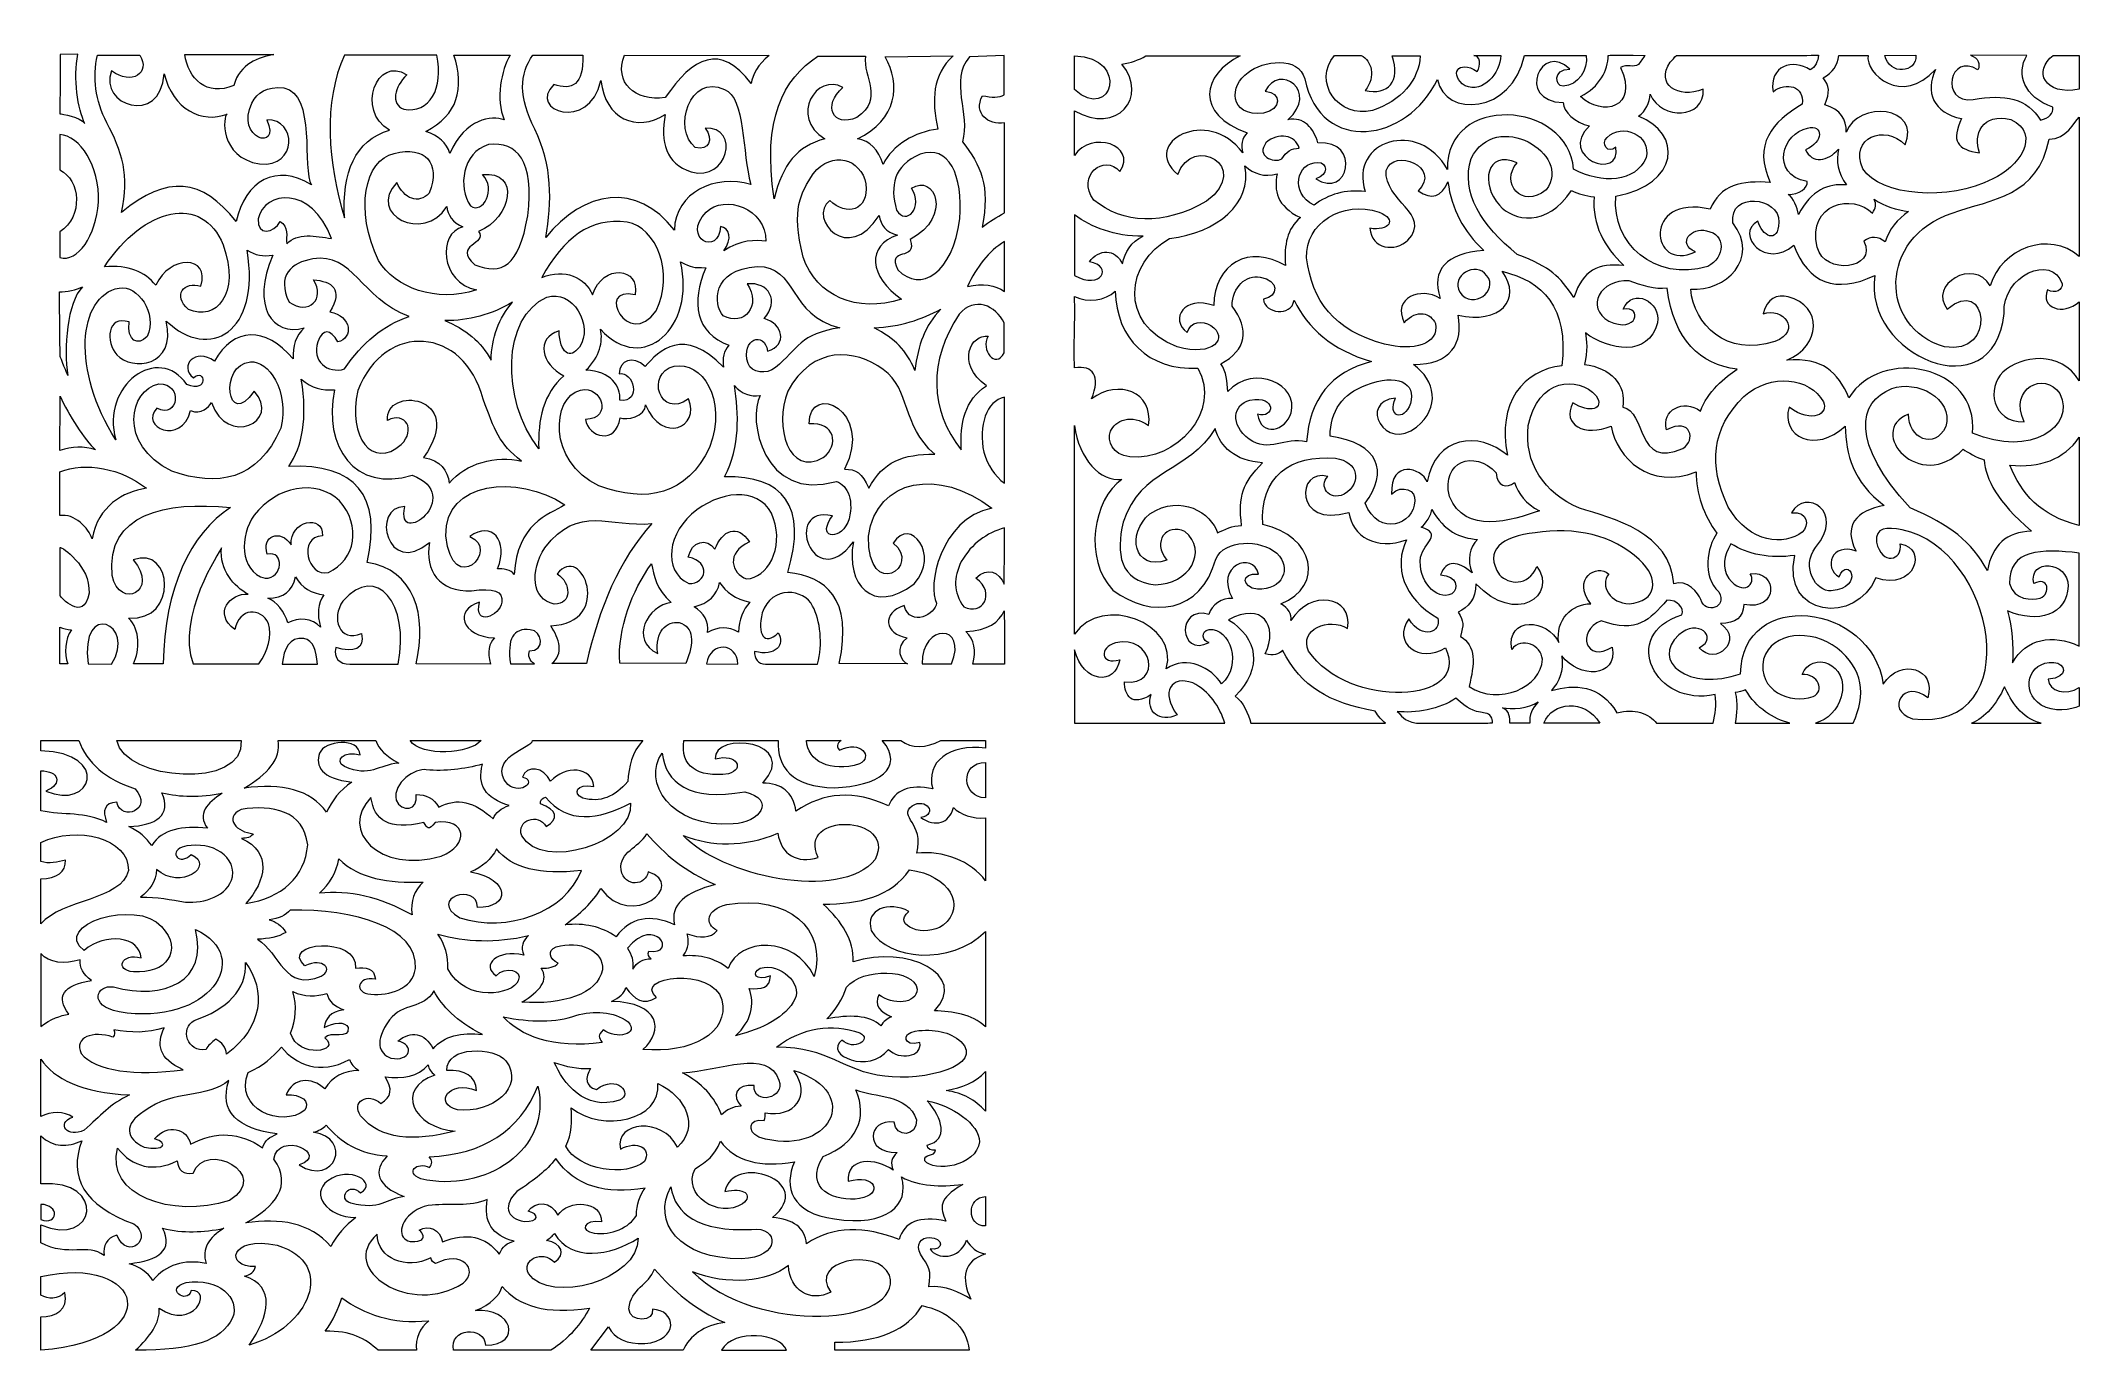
# Model space of a CAD drawing. Header units: centimetres. Extents: x -45.6 to 45.6, y -29 to 29.6.
import ezdxf

# ---------------------------------------------------------------- set-up
doc = ezdxf.new("R2010")
doc.units = ezdxf.units.CM
doc.header["$MEASUREMENT"] = 0
doc.layers.add('layer 1', color=7, linetype='Continuous')

msp = doc.modelspace()

# ---------------------------------------------------------------- linework, layer by layer
at = {"layer": 'layer 1', "color": 242, "lineweight": 9}
for points, knots in [([(-19.49743, 28.97629), (-19.99184, 27.74168), (-19.0255, 26.8904), (-17.6771, 27.07337), (-17.6771, 27.07337), (-16.44859, 28.87844), (-15.18263, 29.54393), (-13.83419, 27.70264), (-13.83419, 27.70264), (-13.74072, 28.11545), (-13.53852, 28.54966), (-13.02515, 28.96118), (-13.02515, 28.96118), (-13.02515, 28.96118), (-19.49743, 28.97629), (-19.49743, 28.97629)], [0, 0, 0, 0, 0.2, 0.2, 0.2, 0.2, 0.4, 0.4, 0.4, 0.4, 0.6, 0.6, 0.6, 0.6, 1, 1, 1, 1]), ([(-44.78519, 26.34935), (-44.78519, 26.34935), (-44.7718, 26.38452), (-44.77181, 29.00736), (-44.77181, 29.00736), (-44.77181, 29.00736), (-43.97237, 29.01592), (-43.97237, 29.01592), (-43.97237, 29.01592), (-44.20153, 27.94334), (-43.97776, 26.54671), (-43.6593, 25.91291), (-43.6593, 25.91291), (-43.87496, 26.20203), (-44.69551, 26.34161), (-44.78519, 26.34935)], [0, 0, 0, 0, 0.2, 0.2, 0.2, 0.2, 0.4, 0.4, 0.4, 0.4, 0.6, 0.6, 0.6, 0.6, 1, 1, 1, 1]), ([(-43.10077, 28.97629), (-43.30905, 27.96597), (-43.20815, 26.95565), (-42.67155, 25.94529), (-42.67155, 25.94529), (-42.0203, 24.69397), (-41.62277, 23.57473), (-42.02773, 21.93281), (-42.02773, 21.93281), (-39.97613, 23.62627), (-38.40398, 23.4705), (-36.89169, 21.51846), (-36.89169, 21.51846), (-36.47446, 23.36327), (-35.08065, 24.14326), (-33.52071, 23.16757), (-33.52071, 23.16757), (-33.95235, 23.82115), (-33.29511, 27.26654), (-34.75673, 27.50735), (-34.75673, 27.50735), (-35.52329, 27.58254), (-35.93687, 27.31777), (-36.18179, 26.82845), (-36.18179, 26.82845), (-36.97515, 25.24344), (-34.84195, 24.60961), (-35.52082, 26.07522), (-35.52082, 26.07522), (-34.15747, 26.12227), (-34.12754, 23.94516), (-35.83545, 24.10063), (-35.83545, 24.10063), (-37.65772, 24.4), (-37.4782, 26.27356), (-37.29621, 26.33561), (-37.29621, 26.33561), (-38.39374, 25.89781), (-39.74213, 26.54882), (-40.10535, 28.13662), (-40.10535, 28.13662), (-40.29454, 25.77324), (-43.07292, 26.74475), (-42.46504, 28.26681), (-42.46504, 28.26681), (-41.56338, 27.59993), (-40.70276, 28.18917), (-41.20654, 28.97629), (-41.20654, 28.97629), (-41.20654, 28.97629), (-43.10077, 28.97629), (-43.10077, 28.97629)], [0, 0, 0, 0, 0.07142857, 0.07142857, 0.07142857, 0.07142857, 0.14285714, 0.14285714, 0.14285714, 0.14285714, 0.21428571, 0.21428571, 0.21428571, 0.21428571, 0.28571429, 0.28571429, 0.28571429, 0.28571429, 0.35714286, 0.35714286, 0.35714286, 0.35714286, 0.42857143, 0.42857143, 0.42857143, 0.42857143, 0.5, 0.5, 0.5, 0.5, 0.57142857, 0.57142857, 0.57142857, 0.57142857, 0.64285714, 0.64285714, 0.64285714, 0.64285714, 0.71428571, 0.71428571, 0.71428571, 0.71428571, 0.78571429, 0.78571429, 0.78571429, 0.78571429, 0.85714286, 0.85714286, 0.85714286, 0.85714286, 1, 1, 1, 1]), ([(-39.19033, 29.00736), (-39.0368, 27.91342), (-38.20684, 27.11041), (-36.99059, 27.61879), (-36.99059, 27.61879), (-36.73377, 28.60571), (-35.86309, 28.87312), (-35.20184, 29.00736), (-35.20184, 29.00736), (-35.20184, 29.00736), (-39.19033, 29.00736), (-39.19033, 29.00736)], [0, 0, 0, 0, 0.25, 0.25, 0.25, 0.25, 0.5, 0.5, 0.5, 0.5, 1, 1, 1, 1]), ([(-32.03748, 21.69205), (-32.78791, 24.12557), (-32.99595, 26.8972), (-32.03748, 28.97629), (-32.03748, 28.97629), (-32.03748, 28.97629), (-27.90241, 28.97629), (-27.90241, 28.97629), (-27.90241, 28.97629), (-27.5803, 27.49569), (-28.23202, 26.34061), (-29.38564, 26.5526), (-29.38564, 26.5526), (-29.97007, 26.78399), (-29.80901, 27.54347), (-29.2508, 28.09322), (-29.2508, 28.09322), (-30.57491, 28.97629), (-31.55247, 26.49833), (-30.01489, 25.61955), (-30.01489, 25.61955), (-31.58056, 25.14035), (-32.14987, 23.73352), (-32.03748, 21.69205)], [0, 0, 0, 0, 0.14285714, 0.14285714, 0.14285714, 0.14285714, 0.28571429, 0.28571429, 0.28571429, 0.28571429, 0.42857143, 0.42857143, 0.42857143, 0.42857143, 0.57142857, 0.57142857, 0.57142857, 0.57142857, 0.71428571, 0.71428571, 0.71428571, 0.71428571, 1, 1, 1, 1]), ([(-27.13832, 28.97629), (-26.65882, 27.48307), (-26.95851, 26.29546), (-28.39682, 25.55445), (-28.39682, 25.55445), (-27.82751, 25.37364), (-27.46791, 25.04815), (-27.31811, 24.578), (-27.31811, 24.578), (-26.61122, 26.14818), (-25.46239, 26.28856), (-24.891, 26.07522), (-24.891, 26.07522), (-25.26559, 27.00612), (-25.02589, 28.30585), (-24.62132, 28.97629), (-24.62132, 28.97629), (-24.62132, 28.97629), (-27.13832, 28.97629), (-27.13832, 28.97629)], [0, 0, 0, 0, 0.16666667, 0.16666667, 0.16666667, 0.16666667, 0.33333333, 0.33333333, 0.33333333, 0.33333333, 0.5, 0.5, 0.5, 0.5, 0.66666667, 0.66666667, 0.66666667, 0.66666667, 1, 1, 1, 1]), ([(-22.66615, 27.65924), (-21.86455, 27.38923), (-21.32519, 27.62566), (-21.36271, 28.97629), (-21.36271, 28.97629), (-21.36271, 28.97629), (-23.61003, 28.97629), (-23.61003, 28.97629), (-23.61003, 28.97629), (-24.19803, 28.14306), (-24.25049, 27.07484), (-23.52014, 25.66295), (-23.52014, 25.66295), (-22.71401, 24.0428), (-22.75174, 22.42261), (-23.02572, 20.80239), (-23.02572, 20.80239), (-21.34669, 22.92962), (-18.92466, 23.32005), (-17.26474, 21.13366), (-17.26474, 21.13366), (-17.23478, 22.85618), (-15.4213, 23.64284), (-13.84542, 23.18927), (-13.84542, 23.18927), (-14.23498, 24.56355), (-14.07391, 27.08785), (-15.02527, 27.44226), (-15.02527, 27.44226), (-16.56135, 28.18022), (-17.37776, 25.6631), (-16.32871, 24.83839), (-16.32871, 24.83839), (-15.71141, 24.67314), (-15.49862, 25.20225), (-15.89258, 25.70966), (-15.89258, 25.70966), (-14.29715, 25.77243), (-14.86782, 23.2712), (-16.5085, 23.75344), (-16.5085, 23.75344), (-17.67359, 24.11862), (-17.89078, 25.08065), (-17.6771, 26.31391), (-17.6771, 26.31391), (-18.9581, 25.50385), (-20.36646, 26.11867), (-20.55367, 27.83284), (-20.55367, 27.83284), (-21.07807, 25.51828), (-23.87039, 26.48172), (-22.66615, 27.65924)], [0, 0, 0, 0, 0.07142857, 0.07142857, 0.07142857, 0.07142857, 0.14285714, 0.14285714, 0.14285714, 0.14285714, 0.21428571, 0.21428571, 0.21428571, 0.21428571, 0.28571429, 0.28571429, 0.28571429, 0.28571429, 0.35714286, 0.35714286, 0.35714286, 0.35714286, 0.42857143, 0.42857143, 0.42857143, 0.42857143, 0.5, 0.5, 0.5, 0.5, 0.57142857, 0.57142857, 0.57142857, 0.57142857, 0.64285714, 0.64285714, 0.64285714, 0.64285714, 0.71428571, 0.71428571, 0.71428571, 0.71428571, 0.78571429, 0.78571429, 0.78571429, 0.78571429, 0.85714286, 0.85714286, 0.85714286, 0.85714286, 1, 1, 1, 1]), ([(-10.84145, 28.92531), (-12.38459, 27.89915), (-13.34836, 26.13518), (-12.7979, 22.53805), (-12.7979, 22.53805), (-12.42373, 24.09497), (-11.77324, 24.89991), (-10.53063, 25.22897), (-10.53063, 25.22897), (-12.14121, 26.21269), (-10.89574, 28.20007), (-9.72159, 27.52905), (-9.72159, 27.52905), (-10.65294, 26.71131), (-10.17885, 25.70982), (-9.09234, 26.18372), (-9.09234, 26.18372), (-7.86075, 27.02719), (-8.83668, 27.9845), (-8.71098, 28.92478), (-8.71098, 28.92478), (-8.71098, 28.92478), (-10.84145, 28.92531), (-10.84145, 28.92531)], [0, 0, 0, 0, 0.14285714, 0.14285714, 0.14285714, 0.14285714, 0.28571429, 0.28571429, 0.28571429, 0.28571429, 0.42857143, 0.42857143, 0.42857143, 0.42857143, 0.57142857, 0.57142857, 0.57142857, 0.57142857, 0.71428571, 0.71428571, 0.71428571, 0.71428571, 1, 1, 1, 1]), ([(-7.83384, 28.89608), (-7.10472, 27.66553), (-7.29554, 26.09059), (-9.06987, 25.22897), (-9.06987, 25.22897), (-8.50804, 25.13497), (-8.12599, 24.75164), (-7.92374, 24.07893), (-7.92374, 24.07893), (-7.50423, 24.95411), (-6.49296, 25.54), (-5.47416, 25.66295), (-5.47416, 25.66295), (-5.7504, 26.95226), (-5.72233, 28.10592), (-4.77749, 28.93948), (-4.77749, 28.93948), (-4.77749, 28.93948), (-7.83384, 28.89608), (-7.83384, 28.89608)], [0, 0, 0, 0, 0.16666667, 0.16666667, 0.16666667, 0.16666667, 0.33333333, 0.33333333, 0.33333333, 0.33333333, 0.5, 0.5, 0.5, 0.5, 0.66666667, 0.66666667, 0.66666667, 0.66666667, 1, 1, 1, 1]), ([(-2.49539, 27.19375), (-2.71688, 27.0675), (-3.05543, 27.06982), (-3.47404, 27.16017), (-3.47404, 27.16017), (-3.88614, 26.35553), (-3.22245, 25.83219), (-2.48522, 25.94746), (-2.48522, 25.94746), (-2.48522, 22.25134), (-2.48522, 21.9086), (-2.48522, 21.9086), (-2.48522, 21.9086), (-2.82837, 21.73476), (-3.16543, 21.52036), (-3.48426, 21.27074), (-3.48426, 21.27074), (-3.12469, 23.16222), (-3.53393, 24.0175), (-4.37297, 25.09877), (-4.37297, 25.09877), (-3.99841, 26.34286), (-4.97224, 27.82559), (-4.05834, 28.89609), (-4.05834, 28.89609), (-4.05834, 28.89609), (-2.4954, 28.96075), (-2.4954, 28.96075), (-2.4954, 28.96075), (-2.49539, 27.23969), (-2.49539, 27.19375), (-2.49539, 27.19375)], [0, 0, 0, 0, 0.11111111, 0.11111111, 0.11111111, 0.11111111, 0.22222222, 0.22222222, 0.22222222, 0.22222222, 0.33333333, 0.33333333, 0.33333333, 0.33333333, 0.44444444, 0.44444444, 0.44444444, 0.44444444, 0.55555556, 0.55555556, 0.55555556, 0.55555556, 0.66666667, 0.66666667, 0.66666667, 0.66666667, 0.77777778, 0.77777778, 0.77777778, 0.77777778, 1, 1, 1, 1]), ([(-44.78519, 19.91378), (-44.78519, 19.91378), (-44.78519, 20.23024), (-44.78517, 21.05725), (-44.78517, 21.05725), (-43.71808, 21.76094), (-43.8649, 23.39065), (-44.78518, 23.83517), (-44.78518, 23.83517), (-44.78518, 23.83517), (-44.78518, 23.83517), (-44.78519, 25.42171), (-44.78519, 25.42171), (-43.8803, 25.37712), (-42.98806, 23.99855), (-43.05152, 22.38641), (-43.05152, 22.38641), (-43.16014, 20.89137), (-43.97629, 19.6698), (-44.78519, 19.91378)], [0, 0, 0, 0, 0.16666667, 0.16666667, 0.16666667, 0.16666667, 0.33333333, 0.33333333, 0.33333333, 0.33333333, 0.5, 0.5, 0.5, 0.5, 0.66666667, 0.66666667, 0.66666667, 0.66666667, 1, 1, 1, 1]), ([(-29.70026, 23.27607), (-29.37067, 22.5418), (-28.72646, 22.27419), (-28.23951, 22.79869), (-28.23951, 22.79869), (-27.71517, 24.15847), (-28.41934, 24.92513), (-29.81263, 24.578), (-29.81263, 24.578), (-31.12729, 24.2878), (-31.60579, 22.03051), (-30.50922, 19.78232), (-30.50922, 19.78232), (-29.7753, 18.55313), (-27.92866, 17.88212), (-26.12703, 18.45891), (-26.12703, 18.45891), (-27.7676, 18.7989), (-27.87251, 21.01943), (-26.7338, 21.27977), (-26.7338, 21.27977), (-27.17584, 21.46783), (-27.43806, 21.85841), (-27.45294, 22.19112), (-27.45294, 22.19112), (-28.48676, 20.54926), (-31.05456, 21.83474), (-29.70026, 23.27607)], [0, 0, 0, 0, 0.125, 0.125, 0.125, 0.125, 0.25, 0.25, 0.25, 0.25, 0.375, 0.375, 0.375, 0.375, 0.5, 0.5, 0.5, 0.5, 0.625, 0.625, 0.625, 0.625, 0.75, 0.75, 0.75, 0.75, 1, 1, 1, 1]), ([(-25.85735, 23.62325), (-25.21258, 23.00534), (-25.85761, 21.80019), (-26.3967, 22.23452), (-26.3967, 22.23452), (-26.96126, 23.03738), (-26.77581, 24.6214), (-25.58767, 24.96858), (-25.58767, 24.96858), (-24.30108, 25.12592), (-23.53326, 24.24712), (-23.83476, 21.77884), (-23.83476, 21.77884), (-24.22321, 19.48865), (-25.00646, 19.11115), (-26.19445, 19.58725), (-26.19445, 19.58725), (-27.24824, 20.49668), (-25.57656, 20.50226), (-26.03713, 21.08448), (-26.03713, 21.08448), (-24.5501, 21.65407), (-24.1559, 23.83542), (-25.85735, 23.62325)], [0, 0, 0, 0, 0.14285714, 0.14285714, 0.14285714, 0.14285714, 0.28571429, 0.28571429, 0.28571429, 0.28571429, 0.42857143, 0.42857143, 0.42857143, 0.42857143, 0.57142857, 0.57142857, 0.57142857, 0.57142857, 0.71428571, 0.71428571, 0.71428571, 0.71428571, 1, 1, 1, 1]), ([(-10.3059, 22.47321), (-9.57544, 21.73517), (-8.5606, 21.99885), (-8.68782, 23.21097), (-8.68782, 23.21097), (-8.91818, 24.33389), (-10.20206, 24.73638), (-11.04751, 23.66665), (-11.04751, 23.66665), (-11.61026, 22.77519), (-12.04563, 22.14162), (-11.50031, 19.92813), (-11.50031, 19.92813), (-10.90101, 18.18532), (-9.11125, 17.41711), (-7.09223, 18.04663), (-7.09223, 18.04663), (-8.55677, 19.04478), (-8.67667, 20.47693), (-7.27201, 20.91089), (-7.27201, 20.91089), (-7.8021, 21.04468), (-8.02305, 21.37741), (-8.10352, 21.80054), (-8.10352, 21.80054), (-9.46725, 19.57235), (-11.32493, 21.64832), (-10.3059, 22.47321)], [0, 0, 0, 0, 0.125, 0.125, 0.125, 0.125, 0.25, 0.25, 0.25, 0.25, 0.375, 0.375, 0.375, 0.375, 0.5, 0.5, 0.5, 0.5, 0.625, 0.625, 0.625, 0.625, 0.75, 0.75, 0.75, 0.75, 1, 1, 1, 1]), ([(-6.64276, 23.01568), (-6.09663, 22.18463), (-6.87923, 21.30025), (-7.31696, 22.03923), (-7.31696, 22.03923), (-7.62048, 23.12425), (-7.45574, 24.02833), (-6.26072, 24.5346), (-6.26072, 24.5346), (-4.97303, 24.98676), (-4.3359, 23.59777), (-4.48534, 21.64865), (-4.48534, 21.64865), (-4.79487, 19.21553), (-6.24371, 18.29848), (-7.25592, 19.36302), (-7.25592, 19.36302), (-7.79667, 20.44236), (-6.35809, 19.6813), (-6.71018, 20.7156), (-6.71018, 20.7156), (-4.7625, 21.76444), (-5.63898, 23.70282), (-6.64276, 23.01568)], [0, 0, 0, 0, 0.14285714, 0.14285714, 0.14285714, 0.14285714, 0.28571429, 0.28571429, 0.28571429, 0.28571429, 0.42857143, 0.42857143, 0.42857143, 0.42857143, 0.57142857, 0.57142857, 0.57142857, 0.57142857, 0.71428571, 0.71428571, 0.71428571, 0.71428571, 1, 1, 1, 1]), ([(-34.91405, 21.51846), (-35.20242, 21.00841), (-35.96651, 20.85649), (-35.90287, 21.64865), (-35.90287, 21.64865), (-35.62946, 22.90392), (-33.52071, 23.16757), (-32.62178, 20.759), (-32.62178, 20.759), (-33.32598, 20.87842), (-34.15754, 21.03761), (-34.62189, 20.52031), (-34.62189, 20.52031), (-34.65434, 20.85291), (-34.52452, 21.31594), (-34.91405, 21.51846)], [0, 0, 0, 0, 0.2, 0.2, 0.2, 0.2, 0.4, 0.4, 0.4, 0.4, 0.6, 0.6, 0.6, 0.6, 1, 1, 1, 1]), ([(-38.46481, 18.6325), (-39.23465, 18.86402), (-39.74408, 18.22038), (-39.02664, 17.59096), (-39.02664, 17.59096), (-37.80747, 17.02316), (-36.6726, 18.28887), (-37.47599, 20.47691), (-37.47599, 20.47691), (-38.37676, 22.76979), (-41.03327, 22.17229), (-42.77967, 19.50046), (-42.77967, 19.50046), (-41.71308, 19.59448), (-40.98459, 19.27622), (-40.4874, 18.6759), (-40.4874, 18.6759), (-39.86343, 20.03847), (-38.04289, 20.02433), (-38.46481, 18.6325)], [0, 0, 0, 0, 0.16666667, 0.16666667, 0.16666667, 0.16666667, 0.33333333, 0.33333333, 0.33333333, 0.33333333, 0.5, 0.5, 0.5, 0.5, 0.66666667, 0.66666667, 0.66666667, 0.66666667, 1, 1, 1, 1]), ([(-13.17199, 20.64105), (-13.15511, 22.12605), (-15.01085, 22.75557), (-15.84998, 21.94328), (-15.84998, 21.94328), (-16.96403, 20.76693), (-15.27105, 19.94825), (-15.20505, 21.30147), (-15.20505, 21.30147), (-14.77819, 21.25934), (-14.66719, 20.73048), (-15.04774, 20.21652), (-15.04774, 20.21652), (-14.33618, 20.70713), (-13.5952, 20.70771), (-13.17199, 20.64105)], [0, 0, 0, 0, 0.2, 0.2, 0.2, 0.2, 0.4, 0.4, 0.4, 0.4, 0.6, 0.6, 0.6, 0.6, 1, 1, 1, 1]), ([(-23.20551, 19.02308), (-22.20734, 20.76984), (-21.07247, 21.71735), (-19.38507, 21.49676), (-19.38507, 21.49676), (-18.05917, 21.26529), (-17.26516, 19.2256), (-18.08162, 17.52586), (-18.08162, 17.52586), (-19.34012, 15.72485), (-20.84582, 18.6759), (-19.0255, 18.24192), (-19.0255, 18.24192), (-18.77456, 19.46431), (-20.47113, 19.66792), (-20.93572, 18.24192), (-20.93572, 18.24192), (-21.27342, 19.04093), (-22.15877, 19.42588), (-23.20551, 19.02308)], [0, 0, 0, 0, 0.16666667, 0.16666667, 0.16666667, 0.16666667, 0.33333333, 0.33333333, 0.33333333, 0.33333333, 0.5, 0.5, 0.5, 0.5, 0.66666667, 0.66666667, 0.66666667, 0.66666667, 1, 1, 1, 1]), ([(-41.67848, 17.02678), (-41.7826, 16.18567), (-41.29767, 15.92524), (-40.86944, 16.37582), (-40.86944, 16.37582), (-40.4088, 17.41374), (-41.29271, 18.70117), (-42.12794, 18.54571), (-42.12794, 18.54571), (-44.00162, 18.19581), (-44.24423, 14.82457), (-42.27504, 11.74782), (-42.27504, 11.74782), (-42.98523, 14.21036), (-40.34019, 16.07378), (-39.09406, 14.22763), (-39.09406, 14.22763), (-38.10881, 13.79882), (-38.26996, 15.00569), (-38.80191, 14.53141), (-38.80191, 14.53141), (-39.46489, 15.04861), (-38.72331, 15.89847), (-37.85803, 15.26917), (-37.85803, 15.26917), (-36.99098, 16.80805), (-35.6014, 16.84784), (-34.32974, 15.37767), (-34.32974, 15.37767), (-34.37472, 15.94187), (-34.20995, 16.40479), (-33.83533, 16.7664), (-33.83533, 16.7664), (-35.27737, 16.35777), (-36.22125, 17.72475), (-35.25114, 20.02123), (-35.25114, 20.02123), (-35.66314, 19.94889), (-36.04521, 20.02118), (-36.39728, 20.23822), (-36.39728, 20.23822), (-35.77714, 16.56834), (-38.08495, 15.23206), (-40.01546, 17.07018), (-40.01546, 17.07018), (-39.54287, 15.00197), (-41.55779, 14.8249), (-42.23545, 15.55823), (-42.23545, 15.55823), (-42.75276, 16.11802), (-42.66554, 17.35404), (-41.67848, 17.02678)], [0, 0, 0, 0, 0.07142857, 0.07142857, 0.07142857, 0.07142857, 0.14285714, 0.14285714, 0.14285714, 0.14285714, 0.21428571, 0.21428571, 0.21428571, 0.21428571, 0.28571429, 0.28571429, 0.28571429, 0.28571429, 0.35714286, 0.35714286, 0.35714286, 0.35714286, 0.42857143, 0.42857143, 0.42857143, 0.42857143, 0.5, 0.5, 0.5, 0.5, 0.57142857, 0.57142857, 0.57142857, 0.57142857, 0.64285714, 0.64285714, 0.64285714, 0.64285714, 0.71428571, 0.71428571, 0.71428571, 0.71428571, 0.78571429, 0.78571429, 0.78571429, 0.78571429, 0.85714286, 0.85714286, 0.85714286, 0.85714286, 1, 1, 1, 1]), ([(-33.43082, 18.91459), (-32.87266, 18.06815), (-33.63281, 17.29696), (-34.52069, 17.91918), (-34.52069, 17.91918), (-35.08249, 19.10544), (-34.43457, 19.69577), (-33.45329, 19.84764), (-33.45329, 19.84764), (-31.63671, 20.15868), (-31.34832, 18.10451), (-29.13843, 17.26547), (-29.13843, 17.26547), (-30.29583, 16.91467), (-31.23973, 16.08291), (-32.03748, 14.92199), (-32.03748, 14.92199), (-32.7834, 14.69806), (-33.5337, 15.27062), (-33.22856, 16.13713), (-33.22856, 16.13713), (-32.99634, 16.7664), (-32.67423, 16.7013), (-32.32963, 16.13713), (-32.32963, 16.13713), (-31.63656, 16.28182), (-31.70398, 17.31615), (-32.6892, 17.48246), (-32.6892, 17.48246), (-32.08022, 18.48464), (-32.60096, 18.85342), (-33.43082, 18.91459)], [0, 0, 0, 0, 0.11111111, 0.11111111, 0.11111111, 0.11111111, 0.22222222, 0.22222222, 0.22222222, 0.22222222, 0.33333333, 0.33333333, 0.33333333, 0.33333333, 0.44444444, 0.44444444, 0.44444444, 0.44444444, 0.55555556, 0.55555556, 0.55555556, 0.55555556, 0.66666667, 0.66666667, 0.66666667, 0.66666667, 0.77777778, 0.77777778, 0.77777778, 0.77777778, 1, 1, 1, 1]), ([(-2.48521, 18.39747), (-2.89884, 18.69095), (-3.4532, 18.76204), (-4.14824, 18.6108), (-4.14824, 18.6108), (-3.72878, 19.49186), (-3.19853, 20.20181), (-2.48522, 20.62899), (-2.48522, 20.62899), (-2.48521, 18.5089), (-2.48521, 18.39747), (-2.48521, 18.39747)], [0, 0, 0, 0, 0.25, 0.25, 0.25, 0.25, 0.5, 0.5, 0.5, 0.5, 1, 1, 1, 1]), ([(-16.99167, 19.71745), (-16.29863, 16.79474), (-18.66571, 14.61025), (-20.57615, 16.7013), (-20.57615, 16.7013), (-20.45123, 16.15345), (-20.603, 15.46829), (-21.22813, 14.86245), (-21.22813, 14.86245), (-20.10256, 14.83008), (-19.67882, 14.16233), (-19.70279, 13.51897), (-19.70279, 13.51897), (-18.71397, 13.40325), (-19.10415, 14.86414), (-19.74464, 14.705), (-19.74464, 14.705), (-19.71463, 15.30535), (-19.14532, 15.55488), (-18.57603, 15.03049), (-18.57603, 15.03049), (-17.97482, 15.73755), (-16.83995, 16.85507), (-15.07021, 15.00879), (-15.07021, 15.00879), (-15.1302, 15.40687), (-15.04782, 15.73235), (-14.82301, 15.98524), (-14.82301, 15.98524), (-16.31406, 16.52398), (-16.53872, 17.90551), (-15.85677, 19.45706), (-15.85677, 19.45706), (-16.45339, 19.46282), (-16.47841, 19.44994), (-16.99167, 19.71745)], [0, 0, 0, 0, 0.1, 0.1, 0.1, 0.1, 0.2, 0.2, 0.2, 0.2, 0.3, 0.3, 0.3, 0.3, 0.4, 0.4, 0.4, 0.4, 0.5, 0.5, 0.5, 0.5, 0.6, 0.6, 0.6, 0.6, 0.7, 0.7, 0.7, 0.7, 0.8, 0.8, 0.8, 0.8, 1, 1, 1, 1]), ([(-13.24988, 17.17868), (-12.40811, 16.94906), (-12.17403, 15.99796), (-13.09257, 15.72485), (-13.09257, 15.72485), (-13.22741, 16.6326), (-14.30817, 16.3035), (-13.96903, 15.16068), (-13.96903, 15.16068), (-13.8073, 14.76346), (-13.13972, 14.6483), (-12.73633, 14.98486), (-12.73633, 14.98486), (-11.70585, 15.8376), (-11.65434, 16.49899), (-9.85312, 16.7686), (-9.85312, 16.7686), (-12.16505, 17.30603), (-11.76277, 19.54923), (-13.55889, 19.50659), (-13.55889, 19.50659), (-15.59271, 19.38725), (-15.53868, 17.81334), (-15.07903, 17.30418), (-15.07903, 17.30418), (-14.14151, 16.79375), (-13.34631, 17.75897), (-14.00494, 18.73131), (-14.00494, 18.73131), (-13.05831, 18.84161), (-12.53237, 17.96853), (-13.24988, 17.17868)], [0, 0, 0, 0, 0.11111111, 0.11111111, 0.11111111, 0.11111111, 0.22222222, 0.22222222, 0.22222222, 0.22222222, 0.33333333, 0.33333333, 0.33333333, 0.33333333, 0.44444444, 0.44444444, 0.44444444, 0.44444444, 0.55555556, 0.55555556, 0.55555556, 0.55555556, 0.66666667, 0.66666667, 0.66666667, 0.66666667, 0.77777778, 0.77777778, 0.77777778, 0.77777778, 1, 1, 1, 1]), ([(-44.77181, 15.4759), (-44.76244, 15.45943), (-44.4335, 14.65076), (-44.42428, 14.63424), (-44.42428, 14.63424), (-44.61231, 15.82626), (-44.45864, 17.91772), (-43.77012, 18.59759), (-43.77012, 18.59759), (-44.00998, 18.46536), (-44.49149, 18.35557), (-44.80231, 18.378), (-44.80231, 18.378), (-44.77443, 15.91815), (-44.77181, 15.4759), (-44.77181, 15.4759)], [0, 0, 0, 0, 0.2, 0.2, 0.2, 0.2, 0.4, 0.4, 0.4, 0.4, 0.6, 0.6, 0.6, 0.6, 1, 1, 1, 1]), ([(-22.43019, 16.63144), (-22.39277, 15.60437), (-21.93956, 15.34875), (-21.52002, 15.89844), (-21.52002, 15.89844), (-20.84955, 16.86404), (-21.84559, 18.52713), (-22.98046, 18.13295), (-22.98046, 18.13295), (-24.98407, 17.25698), (-25.04527, 13.56328), (-23.34035, 11.34167), (-23.34035, 11.34167), (-23.38535, 12.66176), (-23.13069, 13.81907), (-22.21669, 14.61821), (-22.21669, 14.61821), (-23.22898, 15.13911), (-23.49533, 16.29893), (-22.43019, 16.63144)], [0, 0, 0, 0, 0.16666667, 0.16666667, 0.16666667, 0.16666667, 0.33333333, 0.33333333, 0.33333333, 0.33333333, 0.5, 0.5, 0.5, 0.5, 0.66666667, 0.66666667, 0.66666667, 0.66666667, 1, 1, 1, 1]), ([(-27.54284, 17.09188), (-26.47161, 17.07741), (-25.46034, 17.35222), (-24.50896, 17.91644), (-24.50896, 17.91644), (-25.13075, 17.19313), (-25.45288, 16.3252), (-25.4753, 15.31257), (-25.4753, 15.31257), (-25.90983, 16.15163), (-26.62897, 16.7158), (-27.54284, 17.09188)], [0, 0, 0, 0, 0.25, 0.25, 0.25, 0.25, 0.5, 0.5, 0.5, 0.5, 1, 1, 1, 1]), ([(-5.33832, 17.59836), (-6.18524, 17.13637), (-7.15064, 16.81994), (-8.32726, 16.76295), (-8.32726, 16.76295), (-7.38089, 16.28223), (-6.87162, 15.76863), (-6.49461, 14.85388), (-6.49461, 14.85388), (-6.35521, 16.00529), (-6.0545, 16.85208), (-5.33832, 17.59836)], [0, 0, 0, 0, 0.25, 0.25, 0.25, 0.25, 0.5, 0.5, 0.5, 0.5, 1, 1, 1, 1]), ([(-2.49539, 15.64689), (-2.90485, 14.8801), (-3.57128, 15.79605), (-3.2156, 16.38667), (-3.2156, 16.38667), (-3.98076, 16.5029), (-4.68163, 15.19754), (-3.29426, 14.16253), (-3.29426, 14.16253), (-4.24731, 13.54676), (-4.50102, 12.49714), (-4.41792, 11.29828), (-4.41792, 11.29828), (-5.84872, 13.07754), (-5.89361, 15.3053), (-4.50781, 17.37397), (-4.50781, 17.37397), (-3.83614, 18.19055), (-2.87202, 17.76062), (-2.49539, 16.98529), (-2.49539, 16.98529), (-2.49539, 15.75246), (-2.49539, 15.64689), (-2.49539, 15.64689)], [0, 0, 0, 0, 0.14285714, 0.14285714, 0.14285714, 0.14285714, 0.28571429, 0.28571429, 0.28571429, 0.28571429, 0.42857143, 0.42857143, 0.42857143, 0.42857143, 0.57142857, 0.57142857, 0.57142857, 0.57142857, 0.71428571, 0.71428571, 0.71428571, 0.71428571, 1, 1, 1, 1]), ([(-27.34977, 9.80772), (-27.41716, 10.36461), (-27.73373, 10.84143), (-28.49259, 10.95776), (-28.49259, 10.95776), (-26.50356, 13.80303), (-30.28491, 14.15962), (-30.10478, 12.62191), (-30.10478, 12.62191), (-29.29758, 13.02334), (-28.8294, 12.20238), (-29.49801, 11.53696), (-29.49801, 11.53696), (-30.76617, 10.41868), (-31.92188, 11.8516), (-31.44228, 13.95677), (-31.44228, 13.95677), (-30.22119, 17.08861), (-26.66636, 16.80975), (-25.83487, 13.57666), (-25.83487, 13.57666), (-25.29988, 12.16912), (-25.14099, 11.58634), (-24.10436, 10.79819), (-24.10436, 10.79819), (-25.258, 11.05644), (-26.59883, 10.71182), (-27.34977, 9.80772)], [0, 0, 0, 0, 0.125, 0.125, 0.125, 0.125, 0.25, 0.25, 0.25, 0.25, 0.375, 0.375, 0.375, 0.375, 0.5, 0.5, 0.5, 0.5, 0.625, 0.625, 0.625, 0.625, 0.75, 0.75, 0.75, 0.75, 1, 1, 1, 1]), ([(-8.56028, 9.58143), (-8.87391, 10.27648), (-9.12637, 10.43939), (-9.65417, 10.43032), (-9.65417, 10.43032), (-8.2916, 13.09941), (-11.25381, 14.35521), (-11.2273, 12.47002), (-11.2273, 12.47002), (-10.07339, 12.54969), (-9.87119, 11.52257), (-10.59805, 10.95109), (-10.59805, 10.95109), (-12.15904, 10.08765), (-12.80811, 12.34682), (-12.19364, 13.92384), (-12.19364, 13.92384), (-11.06434, 15.98526), (-9.18738, 15.82883), (-7.91583, 14.90303), (-7.91583, 14.90303), (-6.65999, 13.96907), (-7.11208, 12.42753), (-5.609, 11.10299), (-5.609, 11.10299), (-7.03316, 11.11989), (-7.92303, 10.77284), (-8.56028, 9.58143)], [0, 0, 0, 0, 0.125, 0.125, 0.125, 0.125, 0.25, 0.25, 0.25, 0.25, 0.375, 0.375, 0.375, 0.375, 0.5, 0.5, 0.5, 0.5, 0.625, 0.625, 0.625, 0.625, 0.75, 0.75, 0.75, 0.75, 1, 1, 1, 1]), ([(-40.4387, 13.16197), (-39.45846, 12.66356), (-39.2462, 14.28451), (-40.35256, 14.26018), (-40.35256, 14.26018), (-41.64143, 13.97817), (-42.23073, 11.58774), (-39.76826, 10.34352), (-39.76826, 10.34352), (-37.74018, 9.63273), (-35.90512, 9.91748), (-34.89157, 12.27473), (-34.89157, 12.27473), (-34.4832, 13.96019), (-35.46829, 15.32355), (-36.2512, 15.23663), (-36.2512, 15.23663), (-37.66796, 15.15835), (-37.30655, 12.12144), (-36.08265, 13.93469), (-36.08265, 13.93469), (-34.82791, 12.5394), (-37.32613, 11.42809), (-37.99287, 13.41392), (-37.99287, 13.41392), (-38.11036, 13.20529), (-38.44234, 12.87145), (-38.93675, 13.05589), (-38.93675, 13.05589), (-39.32131, 11.45301), (-41.24899, 12.34548), (-40.4387, 13.16197)], [0, 0, 0, 0, 0.11111111, 0.11111111, 0.11111111, 0.11111111, 0.22222222, 0.22222222, 0.22222222, 0.22222222, 0.33333333, 0.33333333, 0.33333333, 0.33333333, 0.44444444, 0.44444444, 0.44444444, 0.44444444, 0.55555556, 0.55555556, 0.55555556, 0.55555556, 0.66666667, 0.66666667, 0.66666667, 0.66666667, 0.77777778, 0.77777778, 0.77777778, 0.77777778, 1, 1, 1, 1]), ([(-21.25034, 12.66531), (-20.01334, 12.69692), (-20.4909, 14.18869), (-21.47507, 13.97809), (-21.47507, 13.97809), (-22.7504, 13.65841), (-22.96847, 10.77274), (-20.64357, 9.69256), (-20.64357, 9.69256), (-18.52822, 8.89233), (-16.68358, 9.28474), (-15.69946, 11.40677), (-15.69946, 11.40677), (-14.85603, 13.6448), (-16.06641, 15.25503), (-17.27259, 15.05219), (-17.27259, 15.05219), (-18.59052, 14.7155), (-17.90247, 12.64705), (-16.63895, 13.58383), (-16.63895, 13.58383), (-16.10083, 12.30874), (-17.79112, 11.53306), (-18.56674, 13.31726), (-18.56674, 13.31726), (-18.53303, 12.79649), (-19.41878, 12.61106), (-19.69969, 12.7304), (-19.69969, 12.7304), (-19.87683, 11.50099), (-21.12209, 11.86344), (-21.25034, 12.66531)], [0, 0, 0, 0, 0.11111111, 0.11111111, 0.11111111, 0.11111111, 0.22222222, 0.22222222, 0.22222222, 0.22222222, 0.33333333, 0.33333333, 0.33333333, 0.33333333, 0.44444444, 0.44444444, 0.44444444, 0.44444444, 0.55555556, 0.55555556, 0.55555556, 0.55555556, 0.66666667, 0.66666667, 0.66666667, 0.66666667, 0.77777778, 0.77777778, 0.77777778, 0.77777778, 1, 1, 1, 1]), ([(-44.78519, 11.2752), (-44.22892, 11.4627), (-43.71418, 11.47138), (-43.18419, 11.29828), (-43.18419, 11.29828), (-43.67692, 11.75139), (-44.3902, 12.86794), (-44.77181, 13.70506), (-44.77181, 13.70506), (-44.7718, 11.95391), (-44.78519, 11.2752), (-44.78519, 11.2752)], [0, 0, 0, 0, 0.25, 0.25, 0.25, 0.25, 0.5, 0.5, 0.5, 0.5, 1, 1, 1, 1]), ([(-33.97017, 14.46631), (-33.68915, 12.67603), (-33.91388, 11.48264), (-34.532, 10.56051), (-34.532, 10.56051), (-31.56554, 10.69071), (-30.32951, 9.25858), (-31.02618, 6.26413), (-31.02618, 6.26413), (-28.9246, 5.92808), (-28.31601, 3.9222), (-28.8294, 1.71231), (-28.8294, 1.71231), (-28.8294, 1.71231), (-25.49778, 1.70736), (-25.49778, 1.70736), (-25.49778, 1.70736), (-25.65288, 2.26768), (-25.56764, 2.63831), (-25.31799, 2.8791), (-25.31799, 2.8791), (-26.82207, 2.93918), (-27.12973, 4.15465), (-25.99129, 4.48036), (-25.99129, 4.48036), (-26.26948, 3.34971), (-25.07415, 3.87003), (-24.99213, 4.47397), (-24.99213, 4.47397), (-24.92069, 4.98093), (-25.37669, 5.12745), (-26.34538, 4.98973), (-26.34538, 4.98973), (-27.80375, 4.92729), (-28.4389, 5.87895), (-28.23273, 7.15148), (-28.23273, 7.15148), (-30.13319, 5.55897), (-30.8711, 8.76338), (-29.34069, 8.7595), (-29.34069, 8.7595), (-29.76109, 6.78807), (-26.57413, 9.24111), (-29.0036, 10.16993), (-29.0036, 10.16993), (-31.58027, 9.36953), (-33.00382, 11.44297), (-32.48694, 13.98894), (-32.48694, 13.98894), (-33.04822, 13.95611), (-33.4902, 14.06314), (-33.97017, 14.46631)], [0, 0, 0, 0, 0.07142857, 0.07142857, 0.07142857, 0.07142857, 0.14285714, 0.14285714, 0.14285714, 0.14285714, 0.21428571, 0.21428571, 0.21428571, 0.21428571, 0.28571429, 0.28571429, 0.28571429, 0.28571429, 0.35714286, 0.35714286, 0.35714286, 0.35714286, 0.42857143, 0.42857143, 0.42857143, 0.42857143, 0.5, 0.5, 0.5, 0.5, 0.57142857, 0.57142857, 0.57142857, 0.57142857, 0.64285714, 0.64285714, 0.64285714, 0.64285714, 0.71428571, 0.71428571, 0.71428571, 0.71428571, 0.78571429, 0.78571429, 0.78571429, 0.78571429, 0.85714286, 0.85714286, 0.85714286, 0.85714286, 1, 1, 1, 1]), ([(-14.5758, 14.18423), (-14.39213, 12.91124), (-14.30119, 11.48226), (-15.01673, 10.09348), (-15.01673, 10.09348), (-12.40407, 10.16851), (-11.28267, 8.76779), (-12.19364, 5.80845), (-12.19364, 5.80845), (-10.48789, 5.6211), (-9.26643, 4.67765), (-9.88213, 1.72828), (-9.88213, 1.72828), (-9.88213, 1.72828), (-6.83098, 1.71264), (-6.83098, 1.71264), (-6.83098, 1.71264), (-7.1132, 1.82516), (-7.44647, 2.45739), (-6.83914, 2.87857), (-6.83914, 2.87857), (-7.87241, 3.07052), (-7.9868, 3.98742), (-6.97986, 4.33293), (-6.97986, 4.33293), (-6.66899, 3.29863), (-5.55657, 3.9641), (-5.53034, 4.44142), (-5.53034, 4.44142), (-5.94749, 5.14818), (-5.3871, 8.20357), (-3.04705, 8.69441), (-3.04705, 8.69441), (-5.42173, 10.49544), (-8.20841, 10.03257), (-8.57546, 7.43587), (-8.57546, 7.43587), (-8.60358, 4.45803), (-6.15269, 6.10803), (-7.47146, 7.12806), (-7.47146, 7.12806), (-6.70698, 8.34408), (-5.34339, 6.59823), (-6.53633, 5.30119), (-6.53633, 5.30119), (-8.37354, 3.87086), (-9.61487, 5.30036), (-9.24965, 7.17549), (-9.24965, 7.17549), (-11.08122, 4.77413), (-12.42961, 8.8427), (-10.19353, 8.34723), (-10.19353, 8.34723), (-10.90519, 7.38887), (-9.94312, 7.17161), (-9.49686, 8.04344), (-9.49686, 8.04344), (-9.18363, 8.98248), (-9.49494, 9.72521), (-10.01374, 9.88785), (-10.01374, 9.88785), (-13.29693, 8.93264), (-13.99801, 12.69856), (-13.42967, 13.72855), (-13.42967, 13.72855), (-13.83986, 13.66916), (-14.25559, 13.80176), (-14.5758, 14.18423)], [0, 0, 0, 0, 0.05555556, 0.05555556, 0.05555556, 0.05555556, 0.11111111, 0.11111111, 0.11111111, 0.11111111, 0.16666667, 0.16666667, 0.16666667, 0.16666667, 0.22222222, 0.22222222, 0.22222222, 0.22222222, 0.27777778, 0.27777778, 0.27777778, 0.27777778, 0.33333333, 0.33333333, 0.33333333, 0.33333333, 0.38888889, 0.38888889, 0.38888889, 0.38888889, 0.44444444, 0.44444444, 0.44444444, 0.44444444, 0.5, 0.5, 0.5, 0.5, 0.55555556, 0.55555556, 0.55555556, 0.55555556, 0.61111111, 0.61111111, 0.61111111, 0.61111111, 0.66666667, 0.66666667, 0.66666667, 0.66666667, 0.72222222, 0.72222222, 0.72222222, 0.72222222, 0.77777778, 0.77777778, 0.77777778, 0.77777778, 0.83333333, 0.83333333, 0.83333333, 0.83333333, 0.88888889, 0.88888889, 0.88888889, 0.88888889, 1, 1, 1, 1]), ([(-2.48522, 9.80184), (-2.92074, 10.14175), (-3.24618, 10.60718), (-3.40662, 11.18978), (-3.40662, 11.18978), (-3.67002, 12.37205), (-3.29367, 13.50232), (-2.48522, 13.65397), (-2.48522, 13.65397), (-2.48522, 9.84778), (-2.48522, 9.80184), (-2.48522, 9.80184)], [0, 0, 0, 0, 0.25, 0.25, 0.25, 0.25, 0.5, 0.5, 0.5, 0.5, 1, 1, 1, 1]), ([(-44.78519, 8.35449), (-44.11459, 8.47022), (-43.49762, 7.79928), (-43.34236, 7.32254), (-43.34236, 7.32254), (-43.06123, 8.77877), (-41.97377, 9.42406), (-40.90787, 9.57915), (-40.90787, 9.57915), (-42.0336, 10.46687), (-43.62593, 10.77794), (-44.7852, 10.31876), (-44.7852, 10.31876), (-44.78519, 8.35846), (-44.78519, 8.35449), (-44.78519, 8.35449)], [0, 0, 0, 0, 0.2, 0.2, 0.2, 0.2, 0.4, 0.4, 0.4, 0.4, 0.6, 0.6, 0.6, 0.6, 1, 1, 1, 1]), ([(-22.17174, 8.8463), (-24.3067, 10.22781), (-27.56531, 9.9023), (-27.49789, 7.45757), (-27.49789, 7.45757), (-27.19358, 4.5961), (-25.02854, 6.8629), (-26.41918, 7.41417), (-26.41918, 7.41417), (-25.46359, 8.15759), (-24.67622, 7.23726), (-25.17934, 5.97426), (-25.17934, 5.97426), (-24.96396, 5.98859), (-24.56065, 5.94341), (-24.43518, 5.71608), (-24.43518, 5.71608), (-24.29822, 8.02156), (-22.94492, 8.36005), (-22.17174, 8.8463)], [0, 0, 0, 0, 0.16666667, 0.16666667, 0.16666667, 0.16666667, 0.33333333, 0.33333333, 0.33333333, 0.33333333, 0.5, 0.5, 0.5, 0.5, 0.66666667, 0.66666667, 0.66666667, 0.66666667, 1, 1, 1, 1]), ([(-35.49835, 6.63301), (-34.70801, 6.81025), (-34.79417, 5.52642), (-35.58824, 5.54807), (-35.58824, 5.54807), (-36.75871, 5.86453), (-36.72125, 7.48827), (-36.08265, 8.36892), (-36.08265, 8.36892), (-35.10893, 9.66371), (-33.28949, 10.01771), (-32.26221, 9.01989), (-32.26221, 9.01989), (-31.26593, 7.89152), (-31.54312, 6.38705), (-32.75662, 5.80845), (-32.75662, 5.80845), (-33.68926, 5.58427), (-34.14996, 7.39245), (-33.0263, 7.45757), (-33.0263, 7.45757), (-32.94953, 8.44213), (-34.52268, 8.1293), (-34.41964, 7.04529), (-34.41964, 7.04529), (-34.91607, 7.7958), (-35.76251, 7.43782), (-35.49835, 6.63301)], [0, 0, 0, 0, 0.125, 0.125, 0.125, 0.125, 0.25, 0.25, 0.25, 0.25, 0.375, 0.375, 0.375, 0.375, 0.5, 0.5, 0.5, 0.5, 0.625, 0.625, 0.625, 0.625, 0.75, 0.75, 0.75, 0.75, 1, 1, 1, 1]), ([(-16.64334, 6.50282), (-15.59458, 6.25693), (-15.84181, 5.30943), (-16.62086, 5.30938), (-16.62086, 5.30938), (-17.81943, 5.88803), (-17.58721, 7.63839), (-16.26129, 8.60761), (-16.26129, 8.60761), (-14.99158, 9.55694), (-13.28362, 9.59671), (-12.82289, 8.21703), (-12.82289, 8.21703), (-12.36408, 6.89877), (-13.1057, 5.54264), (-14.03645, 5.52637), (-14.03645, 5.52637), (-14.7071, 5.73978), (-14.98809, 6.70896), (-13.90161, 7.17549), (-13.90161, 7.17549), (-14.44099, 8.00998), (-15.12645, 7.7044), (-15.45226, 6.85), (-15.45226, 6.85), (-15.81558, 7.39336), (-16.50104, 7.1999), (-16.64334, 6.50282)], [0, 0, 0, 0, 0.125, 0.125, 0.125, 0.125, 0.25, 0.25, 0.25, 0.25, 0.375, 0.375, 0.375, 0.375, 0.5, 0.5, 0.5, 0.5, 0.625, 0.625, 0.625, 0.625, 0.75, 0.75, 0.75, 0.75, 1, 1, 1, 1]), ([(-37.13635, 8.71831), (-40.06261, 9.01198), (-42.70636, 8.45032), (-42.44257, 5.67826), (-42.44257, 5.67826), (-42.09799, 4.10149), (-40.3001, 4.98395), (-41.49869, 6.37263), (-41.49869, 6.37263), (-39.71748, 7.04709), (-39.45907, 3.60784), (-41.70095, 3.76876), (-41.70095, 3.76876), (-41.16881, 3.23716), (-41.20843, 2.35491), (-41.4858, 1.71477), (-41.4858, 1.71477), (-41.4858, 1.71477), (-40.1503, 1.71821), (-40.1503, 1.71821), (-40.1503, 1.71821), (-40.09761, 5.09807), (-38.95505, 7.54693), (-37.13635, 8.71831)], [0, 0, 0, 0, 0.14285714, 0.14285714, 0.14285714, 0.14285714, 0.28571429, 0.28571429, 0.28571429, 0.28571429, 0.42857143, 0.42857143, 0.42857143, 0.42857143, 0.57142857, 0.57142857, 0.57142857, 0.57142857, 0.71428571, 0.71428571, 0.71428571, 0.71428571, 1, 1, 1, 1]), ([(-18.27235, 8.00004), (-20.16391, 7.81236), (-21.53937, 8.89857), (-23.07067, 6.9151), (-23.07067, 6.9151), (-23.73379, 5.85543), (-23.67385, 4.60769), (-22.64368, 4.39803), (-22.64368, 4.39803), (-21.84567, 4.36411), (-21.88319, 5.36005), (-22.50884, 5.74336), (-22.50884, 5.74336), (-21.41511, 7.19995), (-19.95131, 3.54525), (-22.80099, 3.42158), (-22.80099, 3.42158), (-22.41884, 2.8574), (-22.20902, 2.14844), (-22.75605, 1.72906), (-22.75605, 1.72906), (-22.75605, 1.72906), (-21.2054, 1.72906), (-21.2054, 1.72906), (-21.2054, 1.72906), (-20.63503, 4.21272), (-19.74165, 6.38446), (-18.27235, 8.00004)], [0, 0, 0, 0, 0.125, 0.125, 0.125, 0.125, 0.25, 0.25, 0.25, 0.25, 0.375, 0.375, 0.375, 0.375, 0.5, 0.5, 0.5, 0.5, 0.625, 0.625, 0.625, 0.625, 0.75, 0.75, 0.75, 0.75, 1, 1, 1, 1]), ([(-2.49539, 5.28146), (-2.72736, 5.81129), (-3.25022, 6.09206), (-3.76619, 5.54807), (-3.76619, 5.54807), (-2.83353, 4.86369), (-3.49651, 3.85647), (-4.30555, 4.26784), (-4.30555, 4.26784), (-4.79991, 4.95498), (-4.76247, 5.56254), (-4.41792, 6.30753), (-4.41792, 6.30753), (-3.94755, 7.10608), (-3.28873, 7.57815), (-2.48522, 7.80956), (-2.48522, 7.80956), (-2.4953, 5.30541), (-2.49539, 5.28146), (-2.49539, 5.28146)], [0, 0, 0, 0, 0.16666667, 0.16666667, 0.16666667, 0.16666667, 0.33333333, 0.33333333, 0.33333333, 0.33333333, 0.5, 0.5, 0.5, 0.5, 0.66666667, 0.66666667, 0.66666667, 0.66666667, 1, 1, 1, 1]), ([(-44.77181, 4.76088), (-44.77181, 4.76088), (-43.72942, 3.5275), (-43.47505, 4.88209), (-43.47505, 4.88209), (-43.4049, 6.11977), (-44.71117, 6.96024), (-44.77181, 6.93582), (-44.77181, 6.93582), (-44.77174, 4.77054), (-44.77176, 4.76341), (-44.77181, 4.76088)], [0, 0, 0, 0, 0.25, 0.25, 0.25, 0.25, 0.5, 0.5, 0.5, 0.5, 1, 1, 1, 1]), ([(-36.94616, 3.25047), (-36.75091, 4.23795), (-35.77932, 4.26416), (-35.44217, 3.53007), (-35.44217, 3.53007), (-35.26795, 2.96222), (-35.47396, 2.28601), (-35.86916, 1.71821), (-35.86916, 1.71821), (-35.86916, 1.71821), (-38.81953, 1.71765), (-38.81953, 1.71765), (-38.81953, 1.71765), (-39.58023, 3.86012), (-37.618, 6.75337), (-37.54042, 6.90846), (-37.54042, 6.90846), (-37.65798, 5.9298), (-36.97176, 5.17125), (-36.35215, 4.83702), (-36.35215, 4.83702), (-37.13805, 4.89804), (-37.94596, 3.98907), (-36.94616, 3.25047)], [0, 0, 0, 0, 0.14285714, 0.14285714, 0.14285714, 0.14285714, 0.28571429, 0.28571429, 0.28571429, 0.28571429, 0.42857143, 0.42857143, 0.42857143, 0.42857143, 0.57142857, 0.57142857, 0.57142857, 0.57142857, 0.71428571, 0.71428571, 0.71428571, 0.71428571, 1, 1, 1, 1]), ([(-34.22861, 5.61316), (-34.38123, 4.97715), (-34.75497, 4.66211), (-35.47695, 4.65491), (-35.47695, 4.65491), (-35.06493, 4.5162), (-34.71924, 4.04296), (-34.57695, 3.55177), (-34.57695, 3.55177), (-34.08632, 3.79598), (-33.49453, 3.79236), (-33.10495, 3.35648), (-33.10495, 3.35648), (-33.28104, 3.94597), (-33.23234, 4.42335), (-32.95888, 4.81031), (-32.95888, 4.81031), (-33.50855, 4.87451), (-33.94867, 5.11505), (-34.22861, 5.61316)], [0, 0, 0, 0, 0.16666667, 0.16666667, 0.16666667, 0.16666667, 0.33333333, 0.33333333, 0.33333333, 0.33333333, 0.5, 0.5, 0.5, 0.5, 0.66666667, 0.66666667, 0.66666667, 0.66666667, 1, 1, 1, 1]), ([(-31.2762, 3.0805), (-32.27379, 2.64467), (-32.64436, 3.78306), (-32.1049, 4.52822), (-32.1049, 4.52822), (-30.60276, 6.24304), (-29.10688, 4.42809), (-29.62644, 1.70858), (-29.62644, 1.70858), (-29.62644, 1.70858), (-31.79639, 1.70736), (-31.79639, 1.70736), (-31.79639, 1.70736), (-32.28683, 1.70711), (-32.52401, 1.97604), (-32.43168, 2.44376), (-32.43168, 2.44376), (-31.60185, 2.21904), (-31.11479, 2.36555), (-31.2762, 3.0805)], [0, 0, 0, 0, 0.16666667, 0.16666667, 0.16666667, 0.16666667, 0.33333333, 0.33333333, 0.33333333, 0.33333333, 0.5, 0.5, 0.5, 0.5, 0.66666667, 0.66666667, 0.66666667, 0.66666667, 1, 1, 1, 1]), ([(-18.28509, 6.20378), (-19.17215, 4.97964), (-19.80492, 3.30865), (-19.71571, 1.75076), (-19.71571, 1.75076), (-19.71571, 1.75076), (-16.7557, 1.72906), (-16.7557, 1.72906), (-16.7557, 1.72906), (-16.35872, 2.68566), (-16.39618, 3.35836), (-17.04785, 3.57347), (-17.04785, 3.57347), (-17.60603, 3.62064), (-18.15138, 3.19295), (-18.01271, 2.17655), (-18.01271, 2.17655), (-19.30867, 2.79859), (-18.44495, 4.33655), (-17.40743, 4.46312), (-17.40743, 4.46312), (-18.0938, 5.04017), (-18.17241, 5.69104), (-18.28509, 6.20378)], [0, 0, 0, 0, 0.14285714, 0.14285714, 0.14285714, 0.14285714, 0.28571429, 0.28571429, 0.28571429, 0.28571429, 0.42857143, 0.42857143, 0.42857143, 0.42857143, 0.57142857, 0.57142857, 0.57142857, 0.57142857, 0.71428571, 0.71428571, 0.71428571, 0.71428571, 1, 1, 1, 1]), ([(-43.51049, 1.71613), (-43.91501, 4.61294), (-41.31098, 3.51651), (-42.46433, 1.70795), (-42.46433, 1.70795), (-42.46433, 1.70795), (-43.51049, 1.71613), (-43.51049, 1.71613)], [0, 0, 0, 0, 0.33333333, 0.33333333, 0.33333333, 0.33333333, 1, 1, 1, 1]), ([(-15.23876, 5.36363), (-15.35113, 4.78503), (-15.73317, 4.42338), (-16.38489, 4.27868), (-16.38489, 4.27868), (-15.94383, 3.99031), (-15.70973, 3.6196), (-15.77812, 3.12864), (-15.77812, 3.12864), (-15.31742, 3.39268), (-14.85672, 3.3963), (-14.39602, 3.13949), (-14.39602, 3.13949), (-14.36023, 3.69826), (-14.19588, 4.14671), (-13.89037, 4.47397), (-13.89037, 4.47397), (-14.51962, 4.62589), (-14.96908, 4.92248), (-15.23876, 5.36363)], [0, 0, 0, 0, 0.16666667, 0.16666667, 0.16666667, 0.16666667, 0.33333333, 0.33333333, 0.33333333, 0.33333333, 0.5, 0.5, 0.5, 0.5, 0.66666667, 0.66666667, 0.66666667, 0.66666667, 1, 1, 1, 1]), ([(-12.61885, 3.10319), (-13.2345, 2.49263), (-13.57953, 3.05376), (-13.32854, 4.00202), (-13.32854, 4.00202), (-12.92032, 5.24788), (-11.44457, 5.08139), (-11.07563, 4.3056), (-11.07563, 4.3056), (-10.72916, 3.66011), (-10.61377, 2.60067), (-10.85347, 1.70736), (-10.85347, 1.70736), (-10.85347, 1.70736), (-13.18204, 1.70736), (-13.18204, 1.70736), (-13.18204, 1.70736), (-13.5255, 1.70736), (-13.70084, 1.96068), (-13.67231, 2.2743), (-13.67231, 2.2743), (-12.74277, 2.01868), (-12.28246, 2.59469), (-12.61885, 3.10319)], [0, 0, 0, 0, 0.14285714, 0.14285714, 0.14285714, 0.14285714, 0.28571429, 0.28571429, 0.28571429, 0.28571429, 0.42857143, 0.42857143, 0.42857143, 0.42857143, 0.57142857, 0.57142857, 0.57142857, 0.57142857, 0.71428571, 0.71428571, 0.71428571, 0.71428571, 1, 1, 1, 1]), ([(-2.48522, 1.70736), (-2.48522, 1.70736), (-2.4853, 1.72495), (-2.49539, 4.08643), (-2.49539, 4.08643), (-2.71316, 3.60212), (-3.23689, 3.19758), (-4.21566, 3.16118), (-4.21566, 3.16118), (-3.82424, 2.79956), (-3.75304, 2.30051), (-3.90103, 1.70736), (-3.90103, 1.70736), (-3.90103, 1.70736), (-2.48522, 1.70736), (-2.48522, 1.70736)], [0, 0, 0, 0, 0.2, 0.2, 0.2, 0.2, 0.4, 0.4, 0.4, 0.4, 0.6, 0.6, 0.6, 0.6, 1, 1, 1, 1]), ([(-44.7852, 1.72016), (-44.7852, 1.72016), (-44.43142, 1.72039), (-44.43142, 1.72039), (-44.43142, 1.72039), (-44.59125, 2.16882), (-44.56072, 2.82318), (-44.26289, 3.24798), (-44.26289, 3.24798), (-44.46233, 3.25906), (-44.63605, 3.29859), (-44.7852, 3.35889), (-44.7852, 3.35889), (-44.7852, 1.72835), (-44.7852, 1.72016), (-44.7852, 1.72016)], [0, 0, 0, 0, 0.2, 0.2, 0.2, 0.2, 0.4, 0.4, 0.4, 0.4, 0.6, 0.6, 0.6, 0.6, 1, 1, 1, 1]), ([(-34.82696, 1.70997), (-34.74518, 2.40857), (-34.50929, 2.92952), (-33.85781, 2.84656), (-33.85781, 2.84656), (-33.43334, 2.77477), (-33.28448, 2.30266), (-33.24961, 1.70995), (-33.24961, 1.70995), (-33.24961, 1.70995), (-34.82696, 1.70997), (-34.82696, 1.70997)], [0, 0, 0, 0, 0.25, 0.25, 0.25, 0.25, 0.5, 0.5, 0.5, 0.5, 1, 1, 1, 1]), ([(-24.60192, 1.71793), (-24.76635, 2.83129), (-24.48709, 3.33998), (-23.72239, 3.24798), (-23.72239, 3.24798), (-23.17374, 3.19772), (-23.0305, 2.29359), (-23.75458, 2.29643), (-23.75458, 2.29643), (-23.81903, 2.12284), (-23.77256, 1.83637), (-23.53072, 1.72404), (-23.53072, 1.72404), (-23.53072, 1.72404), (-24.60192, 1.71793), (-24.60192, 1.71793)], [0, 0, 0, 0, 0.2, 0.2, 0.2, 0.2, 0.4, 0.4, 0.4, 0.4, 0.6, 0.6, 0.6, 0.6, 1, 1, 1, 1]), ([(-15.8343, 1.71821), (-15.65454, 2.75981), (-14.44477, 2.66936), (-14.42973, 1.70736), (-14.42973, 1.70736), (-14.42973, 1.70736), (-15.8343, 1.71821), (-15.8343, 1.71821)], [0, 0, 0, 0, 0.33333333, 0.33333333, 0.33333333, 0.33333333, 1, 1, 1, 1]), ([(-6.17083, 1.72318), (-6.20464, 3.54591), (-4.09739, 3.53248), (-4.86176, 1.71264), (-4.86176, 1.71264), (-4.86176, 1.71264), (-6.17083, 1.72318), (-6.17083, 1.72318)], [0, 0, 0, 0, 0.33333333, 0.33333333, 0.33333333, 0.33333333, 1, 1, 1, 1])]:
    msp.add_open_spline(points, degree=3, knots=knots, dxfattribs=at)
at = {"layer": 'layer 1', "color": 114, "lineweight": 9}
for points, knots in [([(23.56489, 28.96306), (23.56489, 28.96306), (20.7999, 28.96383), (20.7999, 28.96383), (20.7999, 28.96383), (20.23698, 26.32354), (17.22516, 26.16994), (16.896, 27.8897), (16.896, 27.8897), (15.56457, 25.08413), (11.69685, 24.47042), (10.95706, 27.91441), (10.95706, 27.91441), (10.70442, 28.96151), (9.05489, 28.71946), (8.41927, 28.19662), (8.41927, 28.19662), (7.56998, 27.62788), (7.53924, 26.21289), (9.11838, 26.37216), (9.11838, 26.37216), (9.92546, 26.53953), (9.94807, 27.3043), (9.18829, 27.36112), (9.18829, 27.36112), (9.80574, 28.64433), (11.63384, 27.33429), (10.20201, 26.08229), (10.20201, 26.08229), (10.9449, 26.23958), (11.35854, 25.69336), (11.5478, 25.04218), (11.5478, 25.04218), (13.51796, 25.20369), (12.92169, 22.45676), (11.44908, 23.44299), (11.44908, 23.44299), (12.06081, 23.60213), (11.96798, 24.16746), (11.5478, 24.17258), (11.5478, 24.17258), (10.59292, 24.17622), (10.27307, 22.80439), (11.37475, 22.25669), (11.37475, 22.25669), (12.02142, 22.75685), (12.78462, 22.96146), (13.66435, 22.87052), (13.66435, 22.87052), (12.92571, 25.1458), (16.07894, 26.15464), (17.35043, 23.84862), (17.35043, 23.84862), (17.25137, 27.25314), (22.75107, 26.96894), (22.99576, 23.86566), (22.99576, 23.86566), (24.27436, 23.18358), (25.77125, 23.28832), (26.2452, 24.37684), (26.2452, 24.37684), (26.48869, 25.40126), (25.1622, 25.97116), (24.49735, 25.28811), (24.49735, 25.28811), (24.21002, 25.01249), (24.52066, 24.51574), (24.88971, 24.8595), (24.88971, 24.8595), (25.16621, 23.28751), (22.23209, 24.40792), (23.71321, 25.80846), (23.71321, 25.80846), (23.0374, 25.94707), (22.54708, 26.44785), (22.52473, 26.84857), (22.52473, 26.84857), (20.36851, 26.92227), (21.5696, 29.61858), (22.82099, 28.35009), (22.82099, 28.35009), (22.05528, 28.33289), (22.16634, 27.583), (22.52386, 27.58278), (22.52386, 27.58278), (23.21941, 27.61867), (23.63905, 28.31587), (23.56489, 28.96306)], [0, 0, 0, 0, 0.04347826, 0.04347826, 0.04347826, 0.04347826, 0.08695652, 0.08695652, 0.08695652, 0.08695652, 0.13043478, 0.13043478, 0.13043478, 0.13043478, 0.17391304, 0.17391304, 0.17391304, 0.17391304, 0.2173913, 0.2173913, 0.2173913, 0.2173913, 0.26086957, 0.26086957, 0.26086957, 0.26086957, 0.30434783, 0.30434783, 0.30434783, 0.30434783, 0.34782609, 0.34782609, 0.34782609, 0.34782609, 0.39130435, 0.39130435, 0.39130435, 0.39130435, 0.43478261, 0.43478261, 0.43478261, 0.43478261, 0.47826087, 0.47826087, 0.47826087, 0.47826087, 0.52173913, 0.52173913, 0.52173913, 0.52173913, 0.56521739, 0.56521739, 0.56521739, 0.56521739, 0.60869565, 0.60869565, 0.60869565, 0.60869565, 0.65217391, 0.65217391, 0.65217391, 0.65217391, 0.69565217, 0.69565217, 0.69565217, 0.69565217, 0.73913043, 0.73913043, 0.73913043, 0.73913043, 0.7826087, 0.7826087, 0.7826087, 0.7826087, 0.82608696, 0.82608696, 0.82608696, 0.82608696, 0.86956522, 0.86956522, 0.86956522, 0.86956522, 0.91304348, 0.91304348, 0.91304348, 0.91304348, 1, 1, 1, 1]), ([(0.64861, 28.9422), (0.64861, 28.9422), (0.64861, 27.43025), (0.64861, 27.43025), (0.64861, 27.43025), (2.33908, 25.94153), (3.15014, 28.87308), (0.64861, 28.9422)], [0, 0, 0, 0, 0.33333333, 0.33333333, 0.33333333, 0.33333333, 1, 1, 1, 1]), ([(8.06765, 28.94221), (8.06765, 28.94221), (3.84999, 28.9422), (3.84999, 28.9422), (3.84999, 28.9422), (3.53138, 28.75033), (3.16699, 28.63656), (2.77394, 28.57174), (2.77394, 28.57174), (3.99157, 27.08831), (2.54206, 25.38464), (0.64862, 26.48725), (0.64862, 26.48725), (0.64862, 26.48725), (0.64862, 24.48802), (0.64862, 24.48802), (0.64862, 24.48802), (1.38733, 25.62002), (3.48497, 24.95417), (2.67868, 23.76335), (2.67868, 23.76335), (1.98971, 24.58953), (0.70323, 23.57571), (1.51554, 22.48452), (1.51554, 22.48452), (2.81111, 21.43851), (4.60989, 21.30276), (6.56662, 22.43337), (6.56662, 22.43337), (8.61332, 23.99017), (5.92114, 25.47873), (5.27327, 23.62694), (5.27327, 23.62694), (3.56612, 25.06732), (6.60765, 26.71674), (8.19206, 24.59885), (8.19206, 24.59885), (8.09153, 24.94343), (8.13521, 25.24894), (8.38432, 25.50256), (8.38432, 25.50256), (6.01174, 26.31684), (6.36734, 28.12235), (8.06765, 28.94221)], [0, 0, 0, 0, 0.08333333, 0.08333333, 0.08333333, 0.08333333, 0.16666667, 0.16666667, 0.16666667, 0.16666667, 0.25, 0.25, 0.25, 0.25, 0.33333333, 0.33333333, 0.33333333, 0.33333333, 0.41666667, 0.41666667, 0.41666667, 0.41666667, 0.5, 0.5, 0.5, 0.5, 0.58333333, 0.58333333, 0.58333333, 0.58333333, 0.66666667, 0.66666667, 0.66666667, 0.66666667, 0.75, 0.75, 0.75, 0.75, 0.83333333, 0.83333333, 0.83333333, 0.83333333, 1, 1, 1, 1]), ([(16.1321, 28.9422), (16.1321, 28.9422), (14.86908, 28.9422), (14.86908, 28.9422), (14.86908, 28.9422), (15.27594, 27.81098), (14.67833, 27.14381), (13.66262, 27.39522), (13.66262, 27.39522), (14.16842, 28.02361), (13.93945, 28.72479), (13.49065, 28.96391), (13.49065, 28.96391), (13.49065, 28.96391), (13.39435, 28.96391), (12.29745, 28.96391), (12.29745, 28.96391), (11.2897, 27.78957), (12.46349, 26.12002), (13.99138, 26.49882), (13.99138, 26.49882), (15.26725, 26.91954), (16.07964, 27.85598), (16.1321, 28.9422)], [0, 0, 0, 0, 0.14285714, 0.14285714, 0.14285714, 0.14285714, 0.28571429, 0.28571429, 0.28571429, 0.28571429, 0.42857143, 0.42857143, 0.42857143, 0.42857143, 0.57142857, 0.57142857, 0.57142857, 0.57142857, 0.71428571, 0.71428571, 0.71428571, 0.71428571, 1, 1, 1, 1]), ([(19.74445, 28.96575), (19.74445, 28.96575), (18.5272, 28.96391), (18.5272, 28.96391), (18.5272, 28.96391), (18.8151, 28.96434), (18.85822, 28.49885), (18.68411, 28.24737), (18.68411, 28.24737), (17.80854, 28.81017), (17.41223, 28.07805), (18.13693, 27.59983), (18.13693, 27.59983), (18.97182, 27.2696), (19.68057, 28.14134), (19.74445, 28.96575)], [0, 0, 0, 0, 0.2, 0.2, 0.2, 0.2, 0.4, 0.4, 0.4, 0.4, 0.6, 0.6, 0.6, 0.6, 1, 1, 1, 1]), ([(26.19975, 28.96362), (24.58369, 28.98061), (24.5425, 28.96361), (24.5425, 28.96361), (24.5425, 28.96361), (24.53639, 28.28297), (24.16305, 27.5638), (23.31036, 27.1224), (23.31036, 27.1224), (24.26657, 26.20597), (25.94477, 26.6032), (25.09309, 28.41828), (25.09309, 28.41828), (25.3996, 28.5959), (25.68899, 28.38987), (25.89708, 28.55469), (25.89708, 28.55469), (25.99576, 28.6873), (26.09655, 28.83805), (26.19975, 28.96362)], [0, 0, 0, 0, 0.16666667, 0.16666667, 0.16666667, 0.16666667, 0.33333333, 0.33333333, 0.33333333, 0.33333333, 0.5, 0.5, 0.5, 0.5, 0.66666667, 0.66666667, 0.66666667, 0.66666667, 1, 1, 1, 1]), ([(33.96692, 28.96787), (33.96692, 28.96787), (33.97334, 28.96359), (27.60253, 28.96361), (27.60253, 28.96361), (27.51439, 28.87423), (27.41279, 28.75891), (27.32786, 28.66034), (27.32786, 28.66034), (26.63209, 27.67726), (27.67581, 26.99162), (28.80269, 27.44713), (28.80269, 27.44713), (28.86164, 26.09977), (26.94575, 26.05389), (26.42141, 27.22471), (26.42141, 27.22471), (26.40145, 26.82872), (26.23665, 26.49479), (25.89708, 26.23575), (25.89708, 26.23575), (27.89252, 25.4855), (27.74686, 23.18929), (24.88336, 22.65503), (24.88336, 22.65503), (24.70727, 20.54459), (26.61039, 18.80898), (29.00813, 19.51764), (29.00813, 19.51764), (29.77769, 19.90401), (29.84425, 20.96316), (28.94647, 21.1057), (28.94647, 21.1057), (28.2855, 21.30372), (27.60101, 20.54716), (28.44884, 20.16559), (28.44884, 20.16559), (26.41655, 19.20148), (26.04925, 22.78968), (29.11299, 22.0753), (29.11299, 22.0753), (29.53814, 23.13833), (30.54025, 23.38837), (31.80457, 23.26886), (31.80457, 23.26886), (31.00774, 24.98035), (31.88796, 25.98045), (33.23775, 26.78138), (33.23775, 26.78138), (33.34666, 27.59648), (32.51105, 27.79056), (31.92514, 27.33668), (31.92514, 27.33668), (31.73844, 28.50722), (32.82396, 28.82511), (33.58731, 28.31598), (33.58731, 28.31598), (33.80742, 28.42896), (33.94396, 28.70526), (33.96692, 28.96787)], [0, 0, 0, 0, 0.0625, 0.0625, 0.0625, 0.0625, 0.125, 0.125, 0.125, 0.125, 0.1875, 0.1875, 0.1875, 0.1875, 0.25, 0.25, 0.25, 0.25, 0.3125, 0.3125, 0.3125, 0.3125, 0.375, 0.375, 0.375, 0.375, 0.4375, 0.4375, 0.4375, 0.4375, 0.5, 0.5, 0.5, 0.5, 0.5625, 0.5625, 0.5625, 0.5625, 0.625, 0.625, 0.625, 0.625, 0.6875, 0.6875, 0.6875, 0.6875, 0.75, 0.75, 0.75, 0.75, 0.8125, 0.8125, 0.8125, 0.8125, 0.875, 0.875, 0.875, 0.875, 1, 1, 1, 1]), ([(36.1791, 28.96394), (36.1791, 28.96394), (34.87978, 28.96413), (34.87978, 28.96413), (34.87978, 28.96413), (34.80251, 28.50398), (34.61065, 28.20762), (34.17429, 27.96068), (34.17429, 27.96068), (34.45468, 27.61112), (34.48796, 27.32174), (34.23848, 26.75335), (34.23848, 26.75335), (34.96898, 26.54621), (35.2073, 26.09477), (35.20496, 25.5219), (35.20496, 25.5219), (35.742, 26.97201), (38.57548, 26.68119), (37.83692, 24.95824), (37.83692, 24.95824), (36.93499, 25.90432), (35.33111, 25.29012), (35.95311, 23.88408), (35.95311, 23.88408), (36.72649, 22.66565), (39.79919, 22.4071), (41.76692, 23.43938), (41.76692, 23.43938), (42.87402, 23.93096), (43.99846, 25.4087), (42.5709, 26.09934), (42.5709, 26.09934), (41.30083, 26.38354), (40.86972, 25.44005), (41.17267, 24.59885), (41.17267, 24.59885), (40.15896, 24.73568), (39.89095, 25.14448), (40.3687, 26.13344), (40.3687, 26.13344), (39.10973, 26.37927), (38.71603, 27.33133), (39.2044, 28.33834), (39.2044, 28.33834), (37.6888, 26.65727), (36.05518, 28.15542), (36.1791, 28.96394)], [0, 0, 0, 0, 0.07692308, 0.07692308, 0.07692308, 0.07692308, 0.15384615, 0.15384615, 0.15384615, 0.15384615, 0.23076923, 0.23076923, 0.23076923, 0.23076923, 0.30769231, 0.30769231, 0.30769231, 0.30769231, 0.38461538, 0.38461538, 0.38461538, 0.38461538, 0.46153846, 0.46153846, 0.46153846, 0.46153846, 0.53846154, 0.53846154, 0.53846154, 0.53846154, 0.61538462, 0.61538462, 0.61538462, 0.61538462, 0.69230769, 0.69230769, 0.69230769, 0.69230769, 0.76923077, 0.76923077, 0.76923077, 0.76923077, 0.84615385, 0.84615385, 0.84615385, 0.84615385, 1, 1, 1, 1]), ([(38.32097, 28.97255), (38.32097, 28.97255), (36.93555, 28.9639), (36.93555, 28.9639), (36.93555, 28.9639), (37.13175, 28.05349), (38.3828, 28.16744), (38.32097, 28.97255)], [0, 0, 0, 0, 0.33333333, 0.33333333, 0.33333333, 0.33333333, 1, 1, 1, 1]), ([(43.29277, 28.96414), (42.80291, 28.13315), (43.15047, 27.10397), (44.4585, 26.64497), (44.4585, 26.64497), (44.48182, 26.36081), (44.29539, 26.16756), (43.89921, 26.06524), (43.89921, 26.06524), (43.34286, 27.02437), (42.28835, 27.25456), (40.89303, 26.986), (40.89303, 26.986), (39.36081, 26.80412), (39.82451, 29.14011), (41.10276, 28.31598), (41.10276, 28.31598), (41.20986, 28.55107), (41.13688, 28.85715), (40.76702, 28.97217), (40.76702, 28.97217), (40.76702, 28.97217), (43.29277, 28.96414), (43.29277, 28.96414)], [0, 0, 0, 0, 0.14285714, 0.14285714, 0.14285714, 0.14285714, 0.28571429, 0.28571429, 0.28571429, 0.28571429, 0.42857143, 0.42857143, 0.42857143, 0.42857143, 0.57142857, 0.57142857, 0.57142857, 0.57142857, 0.71428571, 0.71428571, 0.71428571, 0.71428571, 1, 1, 1, 1]), ([(45.63496, 28.96387), (44.57222, 28.96458), (44.52834, 28.96482), (44.4727, 28.96522), (44.4727, 28.96522), (43.55583, 28.28385), (44.06241, 27.13487), (45.63648, 27.45142), (45.63648, 27.45142), (45.63648, 27.45142), (45.63496, 28.96387), (45.63496, 28.96387)], [0, 0, 0, 0, 0.25, 0.25, 0.25, 0.25, 0.5, 0.5, 0.5, 0.5, 1, 1, 1, 1]), ([(20.46712, 24.15614), (19.69445, 23.2808), (20.66601, 22.04194), (21.76345, 22.94558), (21.76345, 22.94558), (23.01508, 24.54913), (19.47949, 26.58627), (18.41514, 24.34424), (18.41514, 24.34424), (17.92283, 22.81227), (18.86954, 21.34108), (20.47565, 20.05254), (20.47565, 20.05254), (22.0261, 19.44615), (22.33345, 19.09149), (23.00606, 18.12321), (23.00606, 18.12321), (23.43729, 19.38505), (24.07825, 19.65794), (25.24355, 19.5557), (25.24355, 19.5557), (24.35716, 20.39347), (23.82257, 21.37832), (23.91504, 22.62533), (23.91504, 22.62533), (23.50094, 22.68525), (23.22582, 22.74319), (22.90991, 22.91526), (22.90991, 22.91526), (21.79346, 21.24614), (20.31304, 21.54543), (19.67314, 22.25203), (19.67314, 22.25203), (18.81686, 23.19759), (19.06786, 24.76115), (20.46712, 24.15614)], [0, 0, 0, 0, 0.1, 0.1, 0.1, 0.1, 0.2, 0.2, 0.2, 0.2, 0.3, 0.3, 0.3, 0.3, 0.4, 0.4, 0.4, 0.4, 0.5, 0.5, 0.5, 0.5, 0.6, 0.6, 0.6, 0.6, 0.7, 0.7, 0.7, 0.7, 0.8, 0.8, 0.8, 0.8, 1, 1, 1, 1]), ([(9.93984, 24.32604), (9.54482, 24.13541), (8.76979, 24.45749), (9.22325, 25.04218), (9.22325, 25.04218), (9.76108, 25.56224), (10.56325, 25.39186), (10.70635, 24.80374), (10.70635, 24.80374), (10.3794, 24.8159), (10.11818, 24.64627), (9.93984, 24.32604)], [0, 0, 0, 0, 0.25, 0.25, 0.25, 0.25, 0.5, 0.5, 0.5, 0.5, 1, 1, 1, 1]), ([(33.37758, 24.73526), (34.2165, 25.07628), (34.17836, 25.90573), (33.46762, 25.70111), (33.46762, 25.70111), (32.38026, 25.51357), (31.75323, 23.64343), (33.44784, 23.31256), (33.44784, 23.31256), (33.5074, 23.03954), (33.08865, 22.72414), (32.60998, 22.74119), (32.60998, 22.74119), (32.83137, 22.59342), (33.02804, 22.14352), (33.06297, 21.83659), (33.06297, 21.83659), (33.63974, 22.94511), (34.39057, 23.23435), (35.21274, 23.16657), (35.21274, 23.16657), (34.80775, 23.70084), (34.75534, 24.23511), (34.86319, 24.76936), (34.86319, 24.76936), (34.36798, 24.20371), (33.67468, 24.11275), (33.37758, 24.73526)], [0, 0, 0, 0, 0.125, 0.125, 0.125, 0.125, 0.25, 0.25, 0.25, 0.25, 0.375, 0.375, 0.375, 0.375, 0.5, 0.5, 0.5, 0.5, 0.625, 0.625, 0.625, 0.625, 0.75, 0.75, 0.75, 0.75, 1, 1, 1, 1]), ([(45.63648, 26.20165), (45.42375, 25.98678), (45.06441, 25.20133), (44.28372, 25.21269), (44.28372, 25.21269), (43.80835, 22.65505), (41.71722, 22.52243), (39.94923, 21.90479), (39.94923, 21.90479), (36.64012, 20.80217), (36.66103, 16.78107), (39.6011, 15.9118), (39.6011, 15.9118), (41.99172, 15.50732), (41.51308, 19.16085), (39.72768, 17.59962), (39.72768, 17.59962), (38.85773, 18.6961), (40.91144, 19.91541), (41.65561, 18.65059), (41.65561, 18.65059), (42.14215, 20.323), (44.28416, 21.14314), (45.63648, 19.95678), (45.63648, 19.95678), (45.63648, 19.95678), (45.63648, 26.20165), (45.63648, 26.20165)], [0, 0, 0, 0, 0.125, 0.125, 0.125, 0.125, 0.25, 0.25, 0.25, 0.25, 0.375, 0.375, 0.375, 0.375, 0.5, 0.5, 0.5, 0.5, 0.625, 0.625, 0.625, 0.625, 0.75, 0.75, 0.75, 0.75, 1, 1, 1, 1]), ([(16.03959, 22.89375), (17.10575, 23.97933), (14.93268, 24.83188), (14.60641, 23.8145), (14.60641, 23.8145), (14.49573, 22.44475), (16.67033, 21.85897), (15.58087, 20.69382), (15.58087, 20.69382), (15.00404, 20.13952), (13.95385, 20.28192), (13.87235, 21.22275), (13.87235, 21.22275), (14.71711, 21.06929), (15.14097, 21.63246), (14.2868, 21.93931), (14.2868, 21.93931), (12.63757, 22.50558), (10.9751, 21.42954), (11.04094, 19.89277), (11.04094, 19.89277), (11.27672, 17.99004), (12.26735, 16.62896), (14.5365, 16.03923), (14.5365, 16.03923), (15.79639, 15.70673), (17.00237, 16.01386), (16.80862, 16.95999), (16.80862, 16.95999), (16.6047, 17.41897), (15.99882, 17.64348), (15.41039, 16.99409), (15.41039, 16.99409), (14.86275, 18.13085), (16.16843, 18.6087), (17.01835, 18.08536), (17.01835, 18.08536), (16.62217, 19.36987), (17.27468, 20.08602), (18.97587, 20.23379), (18.97587, 20.23379), (18.06701, 21.07498), (17.53102, 22.09804), (17.36791, 23.30297), (17.36791, 23.30297), (17.08825, 22.62093), (16.64547, 22.48452), (16.03959, 22.89375)], [0, 0, 0, 0, 0.07692308, 0.07692308, 0.07692308, 0.07692308, 0.15384615, 0.15384615, 0.15384615, 0.15384615, 0.23076923, 0.23076923, 0.23076923, 0.23076923, 0.30769231, 0.30769231, 0.30769231, 0.30769231, 0.38461538, 0.38461538, 0.38461538, 0.38461538, 0.46153846, 0.46153846, 0.46153846, 0.46153846, 0.53846154, 0.53846154, 0.53846154, 0.53846154, 0.61538462, 0.61538462, 0.61538462, 0.61538462, 0.69230769, 0.69230769, 0.69230769, 0.69230769, 0.76923077, 0.76923077, 0.76923077, 0.76923077, 0.84615385, 0.84615385, 0.84615385, 0.84615385, 1, 1, 1, 1]), ([(9.71976, 23.66084), (9.14169, 23.49888), (8.68727, 23.64399), (8.27945, 24.01912), (8.27945, 24.01912), (8.6159, 22.32255), (7.03417, 21.02667), (4.90623, 20.76237), (4.90623, 20.76237), (2.96723, 19.71746), (2.56749, 16.94713), (5.24512, 15.9162), (5.24512, 15.9162), (6.87057, 15.43878), (7.56871, 16.3233), (6.75888, 16.87474), (6.75888, 16.87474), (6.37548, 17.10811), (5.84414, 17.06079), (5.69381, 16.55201), (5.69381, 16.55201), (4.89103, 17.17349), (5.56763, 18.2287), (6.88123, 17.76139), (6.88123, 17.76139), (6.91955, 19.65235), (8.47475, 20.51442), (10.09714, 19.55175), (10.09714, 19.55175), (10.03276, 20.52333), (10.15942, 21.1662), (10.7613, 21.70018), (10.7613, 21.70018), (9.68656, 22.22821), (9.5859, 22.9046), (9.71976, 23.66084)], [0, 0, 0, 0, 0.1, 0.1, 0.1, 0.1, 0.2, 0.2, 0.2, 0.2, 0.3, 0.3, 0.3, 0.3, 0.4, 0.4, 0.4, 0.4, 0.5, 0.5, 0.5, 0.5, 0.6, 0.6, 0.6, 0.6, 0.7, 0.7, 0.7, 0.7, 0.8, 0.8, 0.8, 0.8, 1, 1, 1, 1]), ([(45.63648, 17.9319), (44.90571, 17.27398), (43.88031, 17.6747), (44.21381, 18.46048), (44.21381, 18.46048), (44.58086, 18.26722), (44.89838, 18.46899), (44.87797, 18.7333), (44.87797, 18.7333), (44.43695, 20.09107), (42.17039, 19.11707), (42.27378, 17.40332), (42.27378, 17.40332), (41.81644, 12.98704), (35.91479, 15.53332), (36.48862, 19.10842), (36.48862, 19.10842), (34.71756, 18.28996), (33.50576, 18.74464), (32.85324, 20.4725), (32.85324, 20.4725), (31.61788, 19.34402), (30.18476, 20.94687), (31.24528, 21.54672), (31.24528, 21.54672), (31.42018, 20.8737), (32.16019, 20.48563), (32.18908, 21.49556), (32.18908, 21.49556), (32.23172, 22.65052), (29.93583, 22.86441), (30.12895, 21.4645), (30.12895, 21.4645), (31.35536, 19.85032), (29.79175, 18.39226), (28.2391, 18.49458), (28.2391, 18.49458), (28.38371, 16.91767), (29.82665, 15.45981), (32.00705, 16.14773), (32.00705, 16.14773), (33.26045, 16.65267), (32.3467, 17.73004), (31.48485, 17.38509), (31.48485, 17.38509), (31.64852, 18.12484), (32.09848, 18.25591), (32.60635, 18.15308), (32.60635, 18.15308), (34.14526, 17.75943), (34.10312, 15.95057), (32.53851, 15.31738), (32.53851, 15.31738), (34.18253, 15.42737), (34.79147, 14.80854), (35.32639, 13.63357), (35.32639, 13.63357), (36.7458, 15.942), (41.1294, 15.11421), (40.86236, 12.04129), (40.86236, 12.04129), (43.48914, 10.9521), (45.46791, 12.34283), (44.7731, 13.8226), (44.7731, 13.8226), (44.06234, 14.8343), (42.47769, 14.07269), (43.16515, 12.56082), (43.16515, 12.56082), (41.71627, 12.53276), (41.48369, 14.0846), (42.22134, 14.77746), (42.22134, 14.77746), (43.00506, 15.5225), (44.82159, 15.77916), (45.63648, 14.39383), (45.63648, 14.39383), (45.63648, 14.39383), (45.63648, 17.9319), (45.63648, 17.9319)], [0, 0, 0, 0, 0.04761905, 0.04761905, 0.04761905, 0.04761905, 0.0952381, 0.0952381, 0.0952381, 0.0952381, 0.14285714, 0.14285714, 0.14285714, 0.14285714, 0.19047619, 0.19047619, 0.19047619, 0.19047619, 0.23809524, 0.23809524, 0.23809524, 0.23809524, 0.28571429, 0.28571429, 0.28571429, 0.28571429, 0.33333333, 0.33333333, 0.33333333, 0.33333333, 0.38095238, 0.38095238, 0.38095238, 0.38095238, 0.42857143, 0.42857143, 0.42857143, 0.42857143, 0.47619048, 0.47619048, 0.47619048, 0.47619048, 0.52380952, 0.52380952, 0.52380952, 0.52380952, 0.57142857, 0.57142857, 0.57142857, 0.57142857, 0.61904762, 0.61904762, 0.61904762, 0.61904762, 0.66666667, 0.66666667, 0.66666667, 0.66666667, 0.71428571, 0.71428571, 0.71428571, 0.71428571, 0.76190476, 0.76190476, 0.76190476, 0.76190476, 0.80952381, 0.80952381, 0.80952381, 0.80952381, 0.85714286, 0.85714286, 0.85714286, 0.85714286, 0.9047619, 0.9047619, 0.9047619, 0.9047619, 1, 1, 1, 1]), ([(37.99172, 21.97299), (37.47905, 22.05113), (36.91393, 22.20457), (36.45367, 22.51863), (36.45367, 22.51863), (36.57461, 22.31401), (36.51925, 22.1094), (36.38376, 21.90479), (36.38376, 21.90479), (35.49744, 22.77882), (33.45982, 22.36112), (33.90191, 20.3702), (33.90191, 20.3702), (34.22816, 19.09707), (36.61097, 19.38124), (35.99925, 20.64301), (35.99925, 20.64301), (36.31385, 20.88174), (36.62845, 20.87038), (36.94305, 20.60891), (36.94305, 20.60891), (37.11783, 21.16592), (37.50234, 21.63766), (37.99172, 21.97299)], [0, 0, 0, 0, 0.14285714, 0.14285714, 0.14285714, 0.14285714, 0.28571429, 0.28571429, 0.28571429, 0.28571429, 0.42857143, 0.42857143, 0.42857143, 0.42857143, 0.57142857, 0.57142857, 0.57142857, 0.57142857, 0.71428571, 0.71428571, 0.71428571, 0.71428571, 1, 1, 1, 1]), ([(0.64861, 21.81953), (1.42416, 21.2668), (2.41482, 20.86096), (3.7206, 20.86522), (3.7206, 20.86522), (3.18165, 20.62087), (2.91077, 20.15427), (2.79142, 19.637), (2.79142, 19.637), (2.48847, 20.31338), (1.71944, 20.30769), (1.32328, 19.72226), (1.32328, 19.72226), (2.39963, 19.54038), (1.8615, 18.43775), (0.64862, 19.10842), (0.64862, 19.10842), (0.64862, 19.10842), (0.64861, 21.81953), (0.64861, 21.81953)], [0, 0, 0, 0, 0.16666667, 0.16666667, 0.16666667, 0.16666667, 0.33333333, 0.33333333, 0.33333333, 0.33333333, 0.5, 0.5, 0.5, 0.5, 0.66666667, 0.66666667, 0.66666667, 0.66666667, 1, 1, 1, 1]), ([(19.79732, 19.29598), (20.7353, 18.02285), (19.675, 16.90886), (17.82233, 17.33511), (17.82233, 17.33511), (18.07577, 16.0847), (17.49973, 15.12356), (15.82986, 15.11848), (15.82986, 15.11848), (16.81192, 14.4125), (17.03617, 13.19849), (15.96968, 12.32211), (15.96968, 12.32211), (14.55398, 11.17401), (13.33053, 13.46455), (15.02588, 13.61799), (15.02588, 13.61799), (14.63556, 12.7825), (15.39876, 12.53264), (15.69004, 13.37927), (15.69004, 13.37927), (15.95738, 14.29723), (15.09365, 14.75501), (13.69757, 14.19772), (13.69757, 14.19772), (12.65223, 13.82823), (12.11625, 13.0495), (12.08961, 11.91289), (12.08961, 11.91289), (14.28601, 11.61167), (14.72879, 10.32148), (13.66261, 8.9119), (13.66261, 8.9119), (14.27293, 7.36987), (15.882, 7.96036), (15.88051, 9.01352), (15.88051, 9.01352), (15.96616, 9.46292), (15.32455, 9.7872), (14.84859, 9.32223), (14.84859, 9.32223), (14.77361, 10.89672), (16.20263, 10.49624), (16.43764, 9.86197), (16.43764, 9.86197), (16.81052, 11.93084), (18.74473, 12.15819), (20.03807, 11.05554), (20.03807, 11.05554), (19.54775, 13.41429), (20.76629, 14.88637), (22.46749, 15.06254), (22.46749, 15.06254), (22.77653, 17.68869), (21.63271, 18.85289), (19.79732, 19.29598)], [0, 0, 0, 0, 0.06666667, 0.06666667, 0.06666667, 0.06666667, 0.13333333, 0.13333333, 0.13333333, 0.13333333, 0.2, 0.2, 0.2, 0.2, 0.26666667, 0.26666667, 0.26666667, 0.26666667, 0.33333333, 0.33333333, 0.33333333, 0.33333333, 0.4, 0.4, 0.4, 0.4, 0.46666667, 0.46666667, 0.46666667, 0.46666667, 0.53333333, 0.53333333, 0.53333333, 0.53333333, 0.6, 0.6, 0.6, 0.6, 0.66666667, 0.66666667, 0.66666667, 0.66666667, 0.73333333, 0.73333333, 0.73333333, 0.73333333, 0.8, 0.8, 0.8, 0.8, 0.86666667, 0.86666667, 0.86666667, 0.86666667, 1, 1, 1, 1]), ([(19.0037, 19.21894), (19.72431, 18.57856), (18.70515, 17.63019), (18.00709, 18.22142), (18.00709, 18.22142), (17.34999, 18.94517), (18.46506, 19.73422), (19.0037, 19.21894)], [0, 0, 0, 0, 0.33333333, 0.33333333, 0.33333333, 0.33333333, 1, 1, 1, 1]), ([(0.64861, 18.17061), (0.69063, 17.09184), (0.60658, 16.04549), (0.64861, 14.96671), (0.64861, 14.96671), (1.50002, 15.107), (1.81816, 14.59755), (1.4172, 13.58813), (1.4172, 13.58813), (2.61504, 14.47381), (4.18158, 13.91599), (3.96984, 12.38425), (3.96984, 12.38425), (3.19401, 12.95571), (2.45891, 12.59145), (2.26709, 12.13455), (2.26709, 12.13455), (2.08475, 11.70169), (2.35134, 11.07629), (3.12397, 10.98819), (3.12397, 10.98819), (5.20105, 10.77681), (7.25848, 13.01864), (6.16464, 14.96502), (6.16464, 14.96502), (3.97107, 14.83138), (2.51317, 16.30347), (2.47682, 18.40933), (2.47682, 18.40933), (1.99908, 17.97167), (1.26614, 17.88074), (0.64861, 18.17061)], [0, 0, 0, 0, 0.11111111, 0.11111111, 0.11111111, 0.11111111, 0.22222222, 0.22222222, 0.22222222, 0.22222222, 0.33333333, 0.33333333, 0.33333333, 0.33333333, 0.44444444, 0.44444444, 0.44444444, 0.44444444, 0.55555556, 0.55555556, 0.55555556, 0.55555556, 0.66666667, 0.66666667, 0.66666667, 0.66666667, 0.77777778, 0.77777778, 0.77777778, 0.77777778, 1, 1, 1, 1]), ([(9.11376, 18.05126), (9.79088, 18.16704), (9.82914, 18.89798), (8.96108, 19.04022), (8.96108, 19.04022), (8.33044, 19.15105), (7.71772, 18.60472), (7.7034, 17.73447), (7.7034, 17.73447), (8.48991, 16.68843), (8.36248, 15.77083), (7.19583, 15.15258), (7.19583, 15.15258), (7.46528, 14.78599), (7.47403, 14.36541), (7.51043, 13.90786), (7.51043, 13.90786), (8.71481, 15.18752), (10.71749, 14.19674), (10.34469, 12.95389), (10.34469, 12.95389), (10.10292, 12.14568), (9.01734, 11.83716), (8.83874, 12.90185), (8.83874, 12.90185), (9.60545, 12.6568), (9.73344, 13.76397), (8.5063, 13.52466), (8.5063, 13.52466), (7.74581, 13.34081), (7.59724, 12.43435), (8.47171, 11.77648), (8.47171, 11.77648), (9.36236, 11.14012), (10.05523, 11.89224), (11.04094, 11.65712), (11.04094, 11.65712), (11.1691, 13.5839), (12.1362, 14.78317), (13.94226, 15.25489), (13.94226, 15.25489), (12.1697, 15.78347), (11.089, 16.74401), (10.48165, 18.0001), (10.48165, 18.0001), (10.35861, 17.23533), (9.14505, 17.40387), (9.11376, 18.05126)], [0, 0, 0, 0, 0.07692308, 0.07692308, 0.07692308, 0.07692308, 0.15384615, 0.15384615, 0.15384615, 0.15384615, 0.23076923, 0.23076923, 0.23076923, 0.23076923, 0.30769231, 0.30769231, 0.30769231, 0.30769231, 0.38461538, 0.38461538, 0.38461538, 0.38461538, 0.46153846, 0.46153846, 0.46153846, 0.46153846, 0.53846154, 0.53846154, 0.53846154, 0.53846154, 0.61538462, 0.61538462, 0.61538462, 0.61538462, 0.69230769, 0.69230769, 0.69230769, 0.69230769, 0.76923077, 0.76923077, 0.76923077, 0.76923077, 0.84615385, 0.84615385, 0.84615385, 0.84615385, 1, 1, 1, 1]), ([(30.32039, 14.90652), (29.80212, 14.59063), (28.96855, 13.87117), (28.68177, 13.04019), (28.68177, 13.04019), (27.90694, 13.58665), (26.92307, 13.09044), (27.16192, 12.20379), (27.16192, 12.20379), (28.26716, 12.76773), (28.47654, 11.72014), (27.88955, 11.36725), (27.88955, 11.36725), (25.76104, 10.41198), (26.27778, 13.0638), (25.19796, 13.20876), (25.19796, 13.20876), (25.36478, 14.24567), (24.66294, 14.96462), (23.48299, 15.12717), (23.48299, 15.12717), (23.63603, 15.70417), (23.58832, 16.2294), (23.52224, 16.53392), (23.52224, 16.53392), (24.5923, 15.76436), (26.33632, 15.41767), (26.75402, 16.99154), (26.75402, 16.99154), (26.93363, 17.92932), (25.64097, 18.6065), (25.21738, 17.5981), (25.21738, 17.5981), (26.10911, 17.75026), (25.86077, 16.47354), (24.56876, 17.0623), (24.56876, 17.0623), (23.51792, 17.68841), (24.19154, 18.94926), (25.47761, 18.86971), (25.47761, 18.86971), (26.04818, 18.68106), (26.63527, 18.43959), (27.18253, 18.54652), (27.18253, 18.54652), (27.49713, 16.20483), (28.65049, 15.12588), (30.32039, 14.90652)], [0, 0, 0, 0, 0.07692308, 0.07692308, 0.07692308, 0.07692308, 0.15384615, 0.15384615, 0.15384615, 0.15384615, 0.23076923, 0.23076923, 0.23076923, 0.23076923, 0.30769231, 0.30769231, 0.30769231, 0.30769231, 0.38461538, 0.38461538, 0.38461538, 0.38461538, 0.46153846, 0.46153846, 0.46153846, 0.46153846, 0.53846154, 0.53846154, 0.53846154, 0.53846154, 0.61538462, 0.61538462, 0.61538462, 0.61538462, 0.69230769, 0.69230769, 0.69230769, 0.69230769, 0.76923077, 0.76923077, 0.76923077, 0.76923077, 0.84615385, 0.84615385, 0.84615385, 0.84615385, 1, 1, 1, 1]), ([(22.9608, 13.41338), (23.70387, 12.91195), (24.40123, 13.13223), (24.00947, 13.72029), (24.00947, 13.72029), (23.17876, 14.64121), (21.3877, 14.50501), (20.96834, 12.39031), (20.96834, 12.39031), (20.77004, 10.74145), (21.65786, 9.34873), (23.25399, 8.69072), (23.25399, 8.69072), (24.75647, 8.2392), (27.34233, 7.59112), (27.48728, 5.29692), (27.48728, 5.29692), (28.06156, 5.54907), (28.61525, 4.8693), (28.691, 4.59354), (28.691, 4.59354), (28.87444, 3.92579), (29.91771, 4.22986), (29.49609, 4.94143), (29.49609, 4.94143), (28.73914, 5.65286), (28.979, 6.95125), (29.40976, 7.56412), (29.40976, 7.56412), (28.82278, 8.35273), (28.46483, 9.38507), (28.48379, 10.31009), (28.48379, 10.31009), (26.3942, 9.49777), (24.94511, 10.92079), (24.67363, 12.35621), (24.67363, 12.35621), (23.50826, 11.88715), (22.44792, 12.38726), (22.9608, 13.41338)], [0, 0, 0, 0, 0.09090909, 0.09090909, 0.09090909, 0.09090909, 0.18181818, 0.18181818, 0.18181818, 0.18181818, 0.27272727, 0.27272727, 0.27272727, 0.27272727, 0.36363636, 0.36363636, 0.36363636, 0.36363636, 0.45454545, 0.45454545, 0.45454545, 0.45454545, 0.54545455, 0.54545455, 0.54545455, 0.54545455, 0.63636364, 0.63636364, 0.63636364, 0.63636364, 0.72727273, 0.72727273, 0.72727273, 0.72727273, 0.81818182, 0.81818182, 0.81818182, 0.81818182, 1, 1, 1, 1]), ([(32.64351, 13.20876), (33.71547, 12.43578), (34.42434, 12.94308), (34.18155, 13.44748), (34.18155, 13.44748), (33.58301, 14.55005), (31.83145, 14.75507), (30.61608, 13.68619), (30.61608, 13.68619), (29.18145, 12.27238), (29.02125, 10.60992), (29.91697, 8.74139), (29.91697, 8.74139), (30.90903, 7.06879), (32.43442, 7.01842), (33.23775, 7.61603), (33.23775, 7.61603), (33.54149, 7.9), (33.52562, 8.54868), (32.75977, 8.48611), (32.75977, 8.48611), (33.35955, 9.60871), (35.17949, 8.54509), (33.832, 6.93398), (33.832, 6.93398), (33.17124, 6.04535), (33.84704, 4.95146), (34.53168, 4.98873), (34.53168, 4.98873), (36.07746, 5.12756), (35.29552, 6.60475), (34.88815, 5.61681), (34.88815, 5.61681), (34.16425, 5.99308), (34.56452, 7.18347), (35.64969, 6.76347), (35.64969, 6.76347), (35.04646, 7.85484), (35.64182, 8.60001), (36.90809, 8.8096), (36.90809, 8.8096), (35.47148, 9.88074), (35.19545, 11.10281), (35.16031, 12.35621), (35.16031, 12.35621), (33.83176, 11.12256), (32.25881, 11.89561), (32.64351, 13.20876)], [0, 0, 0, 0, 0.07692308, 0.07692308, 0.07692308, 0.07692308, 0.15384615, 0.15384615, 0.15384615, 0.15384615, 0.23076923, 0.23076923, 0.23076923, 0.23076923, 0.30769231, 0.30769231, 0.30769231, 0.30769231, 0.38461538, 0.38461538, 0.38461538, 0.38461538, 0.46153846, 0.46153846, 0.46153846, 0.46153846, 0.53846154, 0.53846154, 0.53846154, 0.53846154, 0.61538462, 0.61538462, 0.61538462, 0.61538462, 0.69230769, 0.69230769, 0.69230769, 0.69230769, 0.76923077, 0.76923077, 0.76923077, 0.76923077, 0.84615385, 0.84615385, 0.84615385, 0.84615385, 1, 1, 1, 1]), ([(37.99172, 12.90185), (37.97856, 11.8158), (39.15729, 11.27021), (39.65747, 12.3402), (39.65747, 12.3402), (40.01391, 13.63602), (38.3394, 14.44633), (37.24196, 14.04323), (37.24196, 14.04323), (35.73118, 13.45224), (35.37121, 11.62695), (38.06333, 8.7052), (38.06333, 8.7052), (39.86355, 7.93224), (40.80735, 7.21041), (41.52394, 5.89178), (41.52394, 5.89178), (41.7446, 7.03975), (42.36688, 7.62883), (43.49308, 7.65773), (43.49308, 7.65773), (41.94034, 9.01668), (41.45884, 9.95443), (41.38241, 10.85572), (41.38241, 10.85572), (41.04819, 10.94558), (40.62809, 11.1961), (40.43861, 11.33315), (40.43861, 11.33315), (38.50259, 9.32221), (36.05389, 12.13032), (37.99172, 12.90185)], [0, 0, 0, 0, 0.11111111, 0.11111111, 0.11111111, 0.11111111, 0.22222222, 0.22222222, 0.22222222, 0.22222222, 0.33333333, 0.33333333, 0.33333333, 0.33333333, 0.44444444, 0.44444444, 0.44444444, 0.44444444, 0.55555556, 0.55555556, 0.55555556, 0.55555556, 0.66666667, 0.66666667, 0.66666667, 0.66666667, 0.77777778, 0.77777778, 0.77777778, 0.77777778, 1, 1, 1, 1]), ([(8.89117, 5.74041), (8.05707, 5.80003), (8.15288, 5.14156), (8.83874, 5.05837), (8.83874, 5.05837), (9.98108, 5.00922), (10.38315, 6.01615), (9.70834, 6.67042), (9.70834, 6.67042), (8.95517, 7.30293), (7.3777, 7.30719), (6.97429, 6.40983), (6.97429, 6.40983), (6.33054, 3.99781), (4.07215, 3.7134), (2.37195, 5.02427), (2.37195, 5.02427), (1.02985, 6.3966), (1.49892, 9.11867), (2.77328, 9.97767), (2.77328, 9.97767), (1.80377, 9.85839), (0.84385, 10.88982), (0.64861, 12.39031), (0.64861, 12.39031), (0.64861, 12.39031), (0.64862, 3.04635), (0.64862, 3.04635), (0.64862, 3.04635), (1.86703, 4.86057), (5.35969, 3.54469), (4.75679, 1.4934), (4.75679, 1.4934), (5.69477, 2.15232), (6.79729, 1.50293), (7.234, 0.82924), (7.234, 0.82924), (8.18174, 1.64574), (7.6193, 3.36131), (6.67285, 3.25656), (6.67285, 3.25656), (6.2842, 3.20595), (6.36979, 2.70075), (6.67793, 2.67191), (6.67793, 2.67191), (5.30828, 1.9866), (5.20544, 4.35837), (6.67149, 3.933), (6.67149, 3.933), (6.76757, 4.35359), (7.27121, 4.69504), (7.72016, 4.64915), (7.72016, 4.64915), (6.89161, 6.13398), (8.65709, 6.77922), (8.89117, 5.74041)], [0, 0, 0, 0, 0.06666667, 0.06666667, 0.06666667, 0.06666667, 0.13333333, 0.13333333, 0.13333333, 0.13333333, 0.2, 0.2, 0.2, 0.2, 0.26666667, 0.26666667, 0.26666667, 0.26666667, 0.33333333, 0.33333333, 0.33333333, 0.33333333, 0.4, 0.4, 0.4, 0.4, 0.46666667, 0.46666667, 0.46666667, 0.46666667, 0.53333333, 0.53333333, 0.53333333, 0.53333333, 0.6, 0.6, 0.6, 0.6, 0.66666667, 0.66666667, 0.66666667, 0.66666667, 0.73333333, 0.73333333, 0.73333333, 0.73333333, 0.8, 0.8, 0.8, 0.8, 0.86666667, 0.86666667, 0.86666667, 0.86666667, 1, 1, 1, 1]), ([(6.95114, 12.25391), (7.16659, 11.4354), (7.83094, 10.81003), (9.072, 10.71917), (9.072, 10.71917), (8.16897, 9.78423), (7.97585, 9.25744), (8.12963, 7.90624), (8.12963, 7.90624), (7.73271, 7.91622), (7.348, 7.73116), (7.056, 7.58192), (7.056, 7.58192), (6.75451, 8.46718), (5.46408, 9.351), (4.01487, 8.43448), (4.01487, 8.43448), (2.97348, 7.53218), (3.291, 5.88109), (4.78389, 6.35425), (4.78389, 6.35425), (4.10227, 7.22386), (4.77226, 8.01391), (5.58787, 7.65013), (5.58787, 7.65013), (6.65985, 6.76348), (5.78014, 5.26869), (4.25956, 5.26298), (4.25956, 5.26298), (2.65845, 5.42794), (2.50761, 6.67026), (2.82638, 8.05935), (2.82638, 8.05935), (3.6292, 10.49344), (5.7168, 10.24691), (6.95114, 12.25391)], [0, 0, 0, 0, 0.1, 0.1, 0.1, 0.1, 0.2, 0.2, 0.2, 0.2, 0.3, 0.3, 0.3, 0.3, 0.4, 0.4, 0.4, 0.4, 0.5, 0.5, 0.5, 0.5, 0.6, 0.6, 0.6, 0.6, 0.7, 0.7, 0.7, 0.7, 0.8, 0.8, 0.8, 0.8, 1, 1, 1, 1]), ([(11.98714, 10.10119), (11.58845, 9.712), (11.99896, 8.98303), (12.72755, 9.3126), (12.72755, 9.3126), (13.54354, 9.83259), (13.35057, 10.78738), (12.3343, 10.92393), (12.3343, 10.92393), (10.3295, 11.09499), (8.92903, 10.1055), (9.08343, 7.95705), (9.08343, 7.95705), (11.38744, 7.45763), (11.87423, 5.19772), (9.88741, 4.41043), (9.88741, 4.41043), (10.22533, 4.20583), (10.37681, 3.95576), (10.34183, 3.66019), (10.34183, 3.66019), (11.19348, 5.05584), (13.11822, 4.77269), (12.8779, 3.30287), (12.8779, 3.30287), (12.03028, 3.81949), (10.68967, 3.2566), (11.13278, 2.29069), (11.13278, 2.29069), (12.86889, -0.30394), (18.46317, -0.11095), (17.26304, 2.43251), (17.26304, 2.43251), (16.08619, 1.70502), (14.83943, 2.68261), (15.62013, 3.72839), (15.62013, 3.72839), (16.23602, 2.74156), (17.10014, 3.16325), (16.91348, 3.76249), (16.91348, 3.76249), (15.35793, 4.67959), (14.93442, 6.06155), (15.51526, 7.27501), (15.51526, 7.27501), (14.13459, 6.78835), (13.1002, 7.4198), (12.92855, 8.50268), (12.92855, 8.50268), (10.44938, 7.75991), (10.58574, 10.53834), (11.98714, 10.10119)], [0, 0, 0, 0, 0.07142857, 0.07142857, 0.07142857, 0.07142857, 0.14285714, 0.14285714, 0.14285714, 0.14285714, 0.21428571, 0.21428571, 0.21428571, 0.21428571, 0.28571429, 0.28571429, 0.28571429, 0.28571429, 0.35714286, 0.35714286, 0.35714286, 0.35714286, 0.42857143, 0.42857143, 0.42857143, 0.42857143, 0.5, 0.5, 0.5, 0.5, 0.57142857, 0.57142857, 0.57142857, 0.57142857, 0.64285714, 0.64285714, 0.64285714, 0.64285714, 0.71428571, 0.71428571, 0.71428571, 0.71428571, 0.78571429, 0.78571429, 0.78571429, 0.78571429, 0.85714286, 0.85714286, 0.85714286, 0.85714286, 1, 1, 1, 1]), ([(21.47519, 8.57088), (20.84012, 8.88914), (20.52553, 9.33245), (20.35661, 9.83266), (20.35661, 9.83266), (20.00122, 9.56258), (19.56428, 9.65915), (19.53516, 10.27599), (19.53516, 10.27599), (18.55057, 11.32478), (17.04999, 10.80996), (17.43782, 9.21882), (17.43782, 9.21882), (18.12829, 7.47365), (20.21979, 8.14669), (21.47519, 8.57088)], [0, 0, 0, 0, 0.2, 0.2, 0.2, 0.2, 0.4, 0.4, 0.4, 0.4, 0.6, 0.6, 0.6, 0.6, 1, 1, 1, 1]), ([(45.63648, 11.86173), (44.93738, 10.86142), (43.88347, 10.47871), (42.53183, 10.61509), (42.53183, 10.61509), (43.05334, 9.34252), (43.87657, 8.3459), (45.63648, 7.9199), (45.63648, 7.9199), (45.63648, 7.9199), (45.63648, 11.86173), (45.63648, 11.86173)], [0, 0, 0, 0, 0.25, 0.25, 0.25, 0.25, 0.5, 0.5, 0.5, 0.5, 1, 1, 1, 1]), ([(16.64493, 8.63257), (16.65655, 8.45431), (16.34985, 7.90124), (16.16587, 7.84522), (16.16587, 7.84522), (17.16105, 7.51592), (16.3053, 7.17803), (16.14446, 6.49066), (16.14446, 6.49066), (16.01142, 5.47905), (16.83178, 4.51258), (17.54269, 4.85376), (17.54269, 4.85376), (17.85964, 5.10393), (17.79377, 5.65271), (17.03583, 5.70631), (17.03583, 5.70631), (17.30963, 6.38695), (17.80484, 6.33864), (18.45153, 5.79157), (18.45153, 5.79157), (18.2073, 6.35033), (18.34548, 6.94997), (18.69018, 7.29037), (18.69018, 7.29037), (17.89482, 7.35129), (17.20724, 7.6566), (16.64493, 8.63257)], [0, 0, 0, 0, 0.125, 0.125, 0.125, 0.125, 0.25, 0.25, 0.25, 0.25, 0.375, 0.375, 0.375, 0.375, 0.5, 0.5, 0.5, 0.5, 0.625, 0.625, 0.625, 0.625, 0.75, 0.75, 0.75, 0.75, 1, 1, 1, 1]), ([(21.35285, 6.08143), (20.95744, 5.14578), (20.09154, 5.28277), (19.67498, 5.70631), (19.67498, 5.70631), (18.96975, 6.79203), (19.76797, 7.43424), (21.28294, 7.58192), (21.28294, 7.58192), (23.02197, 7.86468), (24.77557, 7.49808), (25.93203, 6.38835), (25.93203, 6.38835), (26.87729, 5.54149), (26.73455, 4.50707), (25.47761, 4.41043), (25.47761, 4.41043), (24.67631, 4.41041), (24.1462, 5.2175), (24.56876, 5.74041), (24.56876, 5.74041), (24.02972, 6.24643), (22.90527, 5.50192), (23.76478, 4.41043), (23.76478, 4.41043), (22.92793, 4.40968), (22.17604, 3.69557), (22.3316, 2.67123), (22.3316, 2.67123), (21.8538, 3.72277), (19.97067, 3.88779), (20.22502, 2.35764), (20.22502, 2.35764), (20.6565, 2.96108), (21.5652, 2.54855), (21.59754, 1.92098), (21.59754, 1.92098), (21.55675, 0.68763), (19.67202, -0.19394), (18.31457, 0.70974), (18.31457, 0.70974), (18.56329, 1.69088), (18.65162, 2.54179), (17.92599, 2.94262), (17.92599, 2.94262), (18.0739, 3.50629), (18.09332, 3.5863), (17.82233, 4.03531), (17.82233, 4.03531), (18.29428, 4.25694), (18.62057, 4.62068), (18.62631, 5.29709), (18.62631, 5.29709), (20.40109, 3.42476), (22.30842, 4.75855), (21.35285, 6.08143)], [0, 0, 0, 0, 0.06666667, 0.06666667, 0.06666667, 0.06666667, 0.13333333, 0.13333333, 0.13333333, 0.13333333, 0.2, 0.2, 0.2, 0.2, 0.26666667, 0.26666667, 0.26666667, 0.26666667, 0.33333333, 0.33333333, 0.33333333, 0.33333333, 0.4, 0.4, 0.4, 0.4, 0.46666667, 0.46666667, 0.46666667, 0.46666667, 0.53333333, 0.53333333, 0.53333333, 0.53333333, 0.6, 0.6, 0.6, 0.6, 0.66666667, 0.66666667, 0.66666667, 0.66666667, 0.73333333, 0.73333333, 0.73333333, 0.73333333, 0.8, 0.8, 0.8, 0.8, 0.86666667, 0.86666667, 0.86666667, 0.86666667, 1, 1, 1, 1]), ([(37.62592, 7.09645), (37.74365, 6.3326), (36.78849, 6.11233), (36.55854, 7.1727), (36.55854, 7.1727), (36.49445, 7.82632), (37.02124, 7.85886), (37.71207, 7.71833), (37.71207, 7.71833), (41.88025, 6.86034), (43.39824, -1.35281), (38.16649, -0.73898), (38.16649, -0.73898), (36.90809, -0.35248), (37.80053, 1.07474), (38.85134, 0.2), (38.85134, 0.2), (39.2613, 1.50726), (37.65351, 2.02099), (36.85735, 0.81055), (36.85735, 0.81055), (36.34123, 4.48253), (30.52168, 5.1322), (30.47626, 1.27304), (30.47626, 1.27304), (28.13592, 0.45298), (26.42076, 1.85222), (27.71477, 3.01225), (27.71477, 3.01225), (28.52269, 3.77634), (29.53608, 2.9198), (28.62547, 2.43867), (28.62547, 2.43867), (29.34651, 1.56984), (30.6536, 2.79976), (29.56741, 3.52378), (29.56741, 3.52378), (30.26269, 3.53508), (30.59331, 3.79374), (30.61608, 4.37633), (30.61608, 4.37633), (32.19148, 4.05784), (32.15761, 5.91517), (30.89859, 5.75602), (30.89859, 5.75602), (31.21362, 5.30348), (30.58433, 4.71779), (29.95193, 5.5358), (29.95193, 5.5358), (29.61402, 6.04734), (29.72972, 6.53889), (30.0443, 7.09587), (30.0443, 7.09587), (30.78549, 6.63071), (31.81213, 6.40349), (32.89709, 6.57605), (32.89709, 6.57605), (32.27543, 3.79253), (35.67346, 3.45654), (36.52358, 5.5699), (36.52358, 5.5699), (38.29671, 4.96087), (38.86902, 6.89082), (37.62592, 7.09645)], [0, 0, 0, 0, 0.05882353, 0.05882353, 0.05882353, 0.05882353, 0.11764706, 0.11764706, 0.11764706, 0.11764706, 0.17647059, 0.17647059, 0.17647059, 0.17647059, 0.23529412, 0.23529412, 0.23529412, 0.23529412, 0.29411765, 0.29411765, 0.29411765, 0.29411765, 0.35294118, 0.35294118, 0.35294118, 0.35294118, 0.41176471, 0.41176471, 0.41176471, 0.41176471, 0.47058824, 0.47058824, 0.47058824, 0.47058824, 0.52941176, 0.52941176, 0.52941176, 0.52941176, 0.58823529, 0.58823529, 0.58823529, 0.58823529, 0.64705882, 0.64705882, 0.64705882, 0.64705882, 0.70588235, 0.70588235, 0.70588235, 0.70588235, 0.76470588, 0.76470588, 0.76470588, 0.76470588, 0.82352941, 0.82352941, 0.82352941, 0.82352941, 0.88235294, 0.88235294, 0.88235294, 0.88235294, 1, 1, 1, 1]), ([(43.60209, 5.31414), (44.24685, 5.67719), (44.40398, 4.84192), (43.88062, 4.66458), (43.88062, 4.66458), (43.52964, 4.57), (42.71216, 4.53881), (42.51847, 5.31414), (42.51847, 5.31414), (42.46182, 6.85295), (43.96189, 6.87399), (45.63648, 6.67822), (45.63648, 6.67822), (45.63648, 6.67822), (45.63649, 2.51456), (45.63649, 2.51456), (45.63649, 2.51456), (44.43632, 3.07158), (43.24539, 2.84759), (42.65304, 1.76768), (42.65304, 1.76768), (42.69209, 2.56909), (42.64492, 3.29361), (42.42234, 4.09499), (42.42234, 4.09499), (43.79727, 3.49253), (45.09352, 3.92164), (45.14014, 5.19478), (45.14014, 5.19478), (45.1576, 6.33153), (43.35155, 6.45657), (43.60209, 5.31414)], [0, 0, 0, 0, 0.11111111, 0.11111111, 0.11111111, 0.11111111, 0.22222222, 0.22222222, 0.22222222, 0.22222222, 0.33333333, 0.33333333, 0.33333333, 0.33333333, 0.44444444, 0.44444444, 0.44444444, 0.44444444, 0.55555556, 0.55555556, 0.55555556, 0.55555556, 0.66666667, 0.66666667, 0.66666667, 0.66666667, 0.77777778, 0.77777778, 0.77777778, 0.77777778, 1, 1, 1, 1]), ([(26.71343, -0.93693), (26.37078, -0.50099), (25.73192, -0.26463), (24.9348, -0.47514), (24.9348, -0.47514), (24.20151, 0.7958), (23.01789, 0.81194), (22.00845, 0.52225), (22.00845, 0.52225), (22.36324, 0.95201), (22.54588, 1.35207), (22.47143, 2.07444), (22.47143, 2.07444), (23.23726, 1.05919), (24.97657, 1.07249), (24.72606, 2.46662), (24.72606, 2.46662), (23.53863, 1.73349), (23.10162, 3.17168), (24.22604, 3.64912), (24.22604, 3.64912), (25.85832, 3.05862), (26.397, 3.70506), (27.17725, 4.5641), (27.17725, 4.5641), (27.6346, 4.59678), (27.97546, 4.21306), (27.83711, 3.91595), (27.83711, 3.91595), (25.01697, 3.01818), (26.65574, -0.25709), (29.33193, 0.34751), (29.33193, 0.34751), (29.39857, -0.14299), (29.3541, -0.525), (29.24046, -0.93694), (29.24046, -0.93694), (29.24046, -0.93694), (29.24046, -0.93694), (26.71343, -0.93693)], [0, 0, 0, 0, 0.09090909, 0.09090909, 0.09090909, 0.09090909, 0.18181818, 0.18181818, 0.18181818, 0.18181818, 0.27272727, 0.27272727, 0.27272727, 0.27272727, 0.36363636, 0.36363636, 0.36363636, 0.36363636, 0.45454545, 0.45454545, 0.45454545, 0.45454545, 0.54545455, 0.54545455, 0.54545455, 0.54545455, 0.63636364, 0.63636364, 0.63636364, 0.63636364, 0.72727273, 0.72727273, 0.72727273, 0.72727273, 0.81818182, 0.81818182, 0.81818182, 0.81818182, 1, 1, 1, 1]), ([(8.5475, -0.93693), (8.41866, -0.53163), (8.21524, 0.00687), (7.8443, 0.26764), (7.8443, 0.26764), (9.10343, 1.55571), (8.84413, 2.88091), (7.54539, 3.69428), (7.54539, 3.69428), (9.03703, 4.49595), (9.79436, 3.47284), (9.18829, 2.1597), (9.18829, 2.1597), (9.54949, 2.06877), (9.80583, 2.1256), (9.95732, 2.33021), (9.95732, 2.33021), (10.83855, 0.65894), (12.00114, 0.00663), (14.11703, -0.39796), (14.11703, -0.39796), (14.25367, -0.64368), (14.40847, -0.80789), (14.57345, -0.93694), (14.57345, -0.93694), (14.57345, -0.93694), (14.47074, -0.93694), (8.5475, -0.93693)], [0, 0, 0, 0, 0.125, 0.125, 0.125, 0.125, 0.25, 0.25, 0.25, 0.25, 0.375, 0.375, 0.375, 0.375, 0.5, 0.5, 0.5, 0.5, 0.625, 0.625, 0.625, 0.625, 0.75, 0.75, 0.75, 0.75, 1, 1, 1, 1]), ([(0.64862, -0.93693), (0.64862, -0.93693), (0.64862, 2.34989), (0.64862, 2.34989), (0.64862, 2.34989), (1.03928, 0.8246), (2.49022, 0.74443), (2.67341, 1.90473), (2.67341, 1.90473), (1.80782, 1.64333), (1.73196, 2.46133), (2.49216, 2.66035), (2.49216, 2.66035), (4.14695, 3.05861), (4.60945, 0.68876), (2.88869, 0.91747), (2.88869, 0.91747), (2.87642, 0.31496), (3.22086, -0.2309), (4.08126, 0.34316), (4.08126, 0.34316), (3.82663, -0.43004), (4.45612, -0.93693), (5.24602, -0.56745), (5.24602, -0.56745), (4.47702, 0.45569), (4.99831, 1.22299), (5.94524, 0.86504), (5.94524, 0.86504), (6.69763, 0.48928), (7.13308, -0.19299), (7.38703, -0.93693), (7.38703, -0.93693), (7.38703, -0.93693), (7.38703, -0.93693), (0.64862, -0.93693)], [0, 0, 0, 0, 0.1, 0.1, 0.1, 0.1, 0.2, 0.2, 0.2, 0.2, 0.3, 0.3, 0.3, 0.3, 0.4, 0.4, 0.4, 0.4, 0.5, 0.5, 0.5, 0.5, 0.6, 0.6, 0.6, 0.6, 0.7, 0.7, 0.7, 0.7, 0.8, 0.8, 0.8, 0.8, 1, 1, 1, 1]), ([(33.82146, -0.94089), (34.38837, -0.77456), (34.8069, -0.34775), (34.98268, 0.24847), (34.98268, 0.24847), (35.37908, 1.77516), (33.63898, 2.31742), (33.22421, 1.23852), (33.22421, 1.23852), (33.95755, 1.28974), (34.26939, 0.49472), (33.71704, 0.25588), (33.71704, 0.25588), (32.69691, -0.11974), (31.21631, 0.52252), (31.50567, 1.9294), (31.50567, 1.9294), (31.87365, 3.15707), (33.62456, 3.30537), (34.8036, 2.42409), (34.8036, 2.42409), (35.96716, 1.4829), (36.10563, 0.33842), (35.51029, -0.93693), (35.51029, -0.93693), (35.51029, -0.93693), (35.11325, -0.93953), (33.82146, -0.94089)], [0, 0, 0, 0, 0.125, 0.125, 0.125, 0.125, 0.25, 0.25, 0.25, 0.25, 0.375, 0.375, 0.375, 0.375, 0.5, 0.5, 0.5, 0.5, 0.625, 0.625, 0.625, 0.625, 0.75, 0.75, 0.75, 0.75, 1, 1, 1, 1]), ([(44.24877, 1.03433), (45.18977, 1.10253), (45.04415, 1.75047), (44.49346, 1.78457), (44.49346, 1.78457), (43.34865, 1.8414), (42.98162, 0.47736), (43.93417, -0.12514), (43.93417, -0.12514), (44.48015, -0.47211), (45.30023, -0.33738), (45.63649, -0.17282), (45.63649, -0.17282), (45.63649, -0.17282), (45.63648, 0.65494), (45.63648, 0.65494), (45.63648, 0.65494), (45.03639, 0.27982), (44.2837, 0.4887), (44.24877, 1.03433)], [0, 0, 0, 0, 0.16666667, 0.16666667, 0.16666667, 0.16666667, 0.33333333, 0.33333333, 0.33333333, 0.33333333, 0.5, 0.5, 0.5, 0.5, 0.66666667, 0.66666667, 0.66666667, 0.66666667, 1, 1, 1, 1]), ([(15.95843, -0.93693), (15.36929, -0.83899), (15.2875, -0.57341), (15.09654, -0.41522), (15.09654, -0.41522), (15.88448, -0.51042), (17.03508, -0.31415), (17.71746, 0.18178), (17.71746, 0.18178), (18.29651, -0.32423), (18.41299, -0.38342), (19.04348, -0.48243), (19.04348, -0.48243), (19.26455, -0.50741), (19.38184, -0.73127), (19.36972, -0.92785), (19.36972, -0.92785), (19.36972, -0.92785), (19.26661, -0.93694), (15.95843, -0.93693)], [0, 0, 0, 0, 0.16666667, 0.16666667, 0.16666667, 0.16666667, 0.33333333, 0.33333333, 0.33333333, 0.33333333, 0.5, 0.5, 0.5, 0.5, 0.66666667, 0.66666667, 0.66666667, 0.66666667, 1, 1, 1, 1]), ([(21.40811, 0.01134), (20.99571, -0.28149), (20.19085, -0.33531), (19.81125, -0.24408), (19.81125, -0.24408), (20.13951, -0.38688), (20.15003, -0.71306), (20.14225, -0.93672), (20.14225, -0.93672), (20.14225, -0.93672), (21.04358, -0.93768), (21.04358, -0.93768), (21.04358, -0.93768), (20.99269, -0.57567), (21.14489, -0.28207), (21.40811, 0.01134)], [0, 0, 0, 0, 0.2, 0.2, 0.2, 0.2, 0.4, 0.4, 0.4, 0.4, 0.6, 0.6, 0.6, 0.6, 1, 1, 1, 1]), ([(24.17388, -0.93506), (23.47277, 0.17713), (22.06284, 0.03545), (21.66202, -0.93694), (21.66202, -0.93694), (21.66202, -0.93694), (24.17388, -0.93506), (24.17388, -0.93506)], [0, 0, 0, 0, 0.33333333, 0.33333333, 0.33333333, 0.33333333, 1, 1, 1, 1]), ([(32.67678, -0.93693), (32.02487, -0.93693), (31.22307, -0.93694), (30.23694, -0.93694), (30.23694, -0.93694), (30.29581, -0.5298), (30.37239, -0.03052), (30.22444, 0.43775), (30.22444, 0.43775), (30.4114, 0.44894), (30.51938, 0.48682), (30.69742, 0.54861), (30.69742, 0.54861), (31.18283, -0.25767), (31.93431, -0.7591), (32.67678, -0.93693)], [0, 0, 0, 0, 0.2, 0.2, 0.2, 0.2, 0.4, 0.4, 0.4, 0.4, 0.6, 0.6, 0.6, 0.6, 1, 1, 1, 1]), ([(40.81245, -0.93694), (41.42826, -0.71217), (41.92916, -0.07742), (42.29125, 0.6933), (42.29125, 0.6933), (42.59626, 0.0403), (43.02403, -0.71717), (43.93428, -0.93694), (43.93428, -0.93694), (43.93428, -0.93694), (42.85572, -0.93694), (40.81245, -0.93694)], [0, 0, 0, 0, 0.25, 0.25, 0.25, 0.25, 0.5, 0.5, 0.5, 0.5, 1, 1, 1, 1])]:
    msp.add_open_spline(points, degree=3, knots=knots, dxfattribs=at)
at = {"layer": 'layer 1', "color": 250, "lineweight": 9}
msp.add_open_spline([(-44.7852, 5.42464), (-44.7852, 5.07247), (-44.7852, 5.07247), (-44.7852, 5.07247)], degree=3, dxfattribs=at)
at = {"layer": 'layer 1', "color": 2, "lineweight": 9}
for points, knots in [([(-43.93174, -1.71592), (-43.93174, -1.71592), (-45.6365, -1.71592), (-45.6365, -1.71592), (-45.6365, -1.71592), (-45.6365, -1.71592), (-45.6365, -2.17274), (-45.6365, -2.17274), (-45.6365, -2.17274), (-42.46283, -2.26714), (-43.34752, -4.89124), (-45.40501, -3.97698), (-45.40501, -3.97698), (-44.62954, -3.64322), (-44.83285, -3.06743), (-45.6365, -3.07082), (-45.6365, -3.07082), (-45.6365, -3.07082), (-45.6365, -4.86697), (-45.6365, -4.86697), (-45.6365, -4.86697), (-44.62446, -5.06384), (-43.62515, -4.90472), (-42.68637, -5.38478), (-42.68637, -5.38478), (-42.87871, -4.84806), (-42.79799, -4.49745), (-42.23055, -4.47861), (-42.23055, -4.47861), (-42.0379, -5.37689), (-40.57277, -4.7998), (-41.41658, -3.87989), (-41.41658, -3.87989), (-42.7203, -3.45041), (-43.5831, -2.70635), (-43.93174, -1.71592)], [0, 0, 0, 0, 0.1, 0.1, 0.1, 0.1, 0.2, 0.2, 0.2, 0.2, 0.3, 0.3, 0.3, 0.3, 0.4, 0.4, 0.4, 0.4, 0.5, 0.5, 0.5, 0.5, 0.6, 0.6, 0.6, 0.6, 0.7, 0.7, 0.7, 0.7, 0.8, 0.8, 0.8, 0.8, 1, 1, 1, 1]), ([(-42.22562, -1.71592), (-41.91629, -3.51245), (-36.4656, -3.94946), (-36.66098, -1.71592), (-36.66098, -1.71592), (-36.66098, -1.71592), (-42.22562, -1.71592), (-42.22562, -1.71592)], [0, 0, 0, 0, 0.33333333, 0.33333333, 0.33333333, 0.33333333, 1, 1, 1, 1]), ([(-35.01396, -1.71592), (-34.85383, -2.54143), (-35.47728, -3.21619), (-36.53279, -3.84753), (-36.53279, -3.84753), (-34.82786, -3.60783), (-33.56556, -3.9254), (-32.83738, -4.91551), (-32.83738, -4.91551), (-32.60541, -4.40714), (-32.24998, -3.95135), (-31.71411, -3.57245), (-31.71411, -3.57245), (-33.08332, -3.4272), (-33.34886, -2.83887), (-33.15214, -2.28647), (-33.15214, -2.28647), (-32.94896, -1.71592), (-31.37321, -1.54176), (-31.33968, -2.35883), (-31.33968, -2.35883), (-32.04525, -2.14571), (-32.53095, -2.61496), (-32.03969, -2.87664), (-32.03969, -2.87664), (-30.8703, -3.39371), (-30.5608, -2.80501), (-29.61116, -2.72728), (-29.61116, -2.72728), (-30.17106, -2.42452), (-30.50503, -2.10495), (-30.6308, -1.71592), (-30.6308, -1.71592), (-30.6308, -1.71592), (-35.01396, -1.71592), (-35.01396, -1.71592)], [0, 0, 0, 0, 0.1, 0.1, 0.1, 0.1, 0.2, 0.2, 0.2, 0.2, 0.3, 0.3, 0.3, 0.3, 0.4, 0.4, 0.4, 0.4, 0.5, 0.5, 0.5, 0.5, 0.6, 0.6, 0.6, 0.6, 0.7, 0.7, 0.7, 0.7, 0.8, 0.8, 0.8, 0.8, 1, 1, 1, 1]), ([(-29.10026, -1.71592), (-28.58905, -2.46514), (-26.41232, -2.31366), (-25.91868, -1.71592), (-25.91868, -1.71592), (-25.91868, -1.71592), (-29.10026, -1.71592), (-29.10026, -1.71592)], [0, 0, 0, 0, 0.33333333, 0.33333333, 0.33333333, 0.33333333, 1, 1, 1, 1]), ([(-23.62333, -1.71592), (-23.55279, -1.97676), (-25.72874, -2.51061), (-24.73028, -3.68572), (-24.73028, -3.68572), (-24.04586, -4.19071), (-23.44015, -3.45108), (-24.06283, -3.36209), (-24.06283, -3.36209), (-23.89054, -2.7701), (-23.10643, -2.90224), (-22.81746, -3.54008), (-22.81746, -3.54008), (-22.1405, -2.81557), (-20.96364, -2.87493), (-20.86734, -3.77139), (-20.86734, -3.77139), (-21.6596, -3.60417), (-21.83598, -4.1004), (-21.372, -4.2892), (-21.372, -4.2892), (-20.59841, -4.511), (-19.93163, -4.23727), (-19.35336, -3.55294), (-19.35336, -3.55294), (-19.29971, -2.88112), (-19.17232, -2.25795), (-18.68354, -1.71592), (-18.68354, -1.71592), (-18.68354, -1.71592), (-23.62333, -1.71592), (-23.62333, -1.71592)], [0, 0, 0, 0, 0.11111111, 0.11111111, 0.11111111, 0.11111111, 0.22222222, 0.22222222, 0.22222222, 0.22222222, 0.33333333, 0.33333333, 0.33333333, 0.33333333, 0.44444444, 0.44444444, 0.44444444, 0.44444444, 0.55555556, 0.55555556, 0.55555556, 0.55555556, 0.66666667, 0.66666667, 0.66666667, 0.66666667, 0.77777778, 0.77777778, 0.77777778, 0.77777778, 1, 1, 1, 1]), ([(-16.83861, -1.71592), (-17.00824, -2.85093), (-16.24204, -3.40298), (-14.84874, -3.20027), (-14.84874, -3.20027), (-14.11888, -3.01956), (-14.43633, -2.27252), (-15.43479, -2.53683), (-15.43479, -2.53683), (-15.52512, -1.29629), (-11.59172, -1.71592), (-13.3022, -3.62099), (-13.3022, -3.62099), (-12.4828, -3.63717), (-11.9456, -4.00394), (-11.82078, -4.88315), (-11.82078, -4.88315), (-10.57271, -4.01474), (-9.1944, -3.93383), (-7.68584, -4.64043), (-7.68584, -4.64043), (-7.38128, -3.93753), (-6.74233, -3.65503), (-5.69976, -3.87989), (-5.69976, -3.87989), (-6.03621, -2.67167), (-4.94545, -1.85718), (-3.3365, -2.05947), (-3.3365, -2.05947), (-3.3365, -2.05947), (-3.3365, -1.71592), (-3.3365, -1.71592), (-3.3365, -1.71592), (-3.3365, -1.71592), (-5.33144, -1.71592), (-5.33144, -1.71592), (-5.33144, -1.71592), (-6.02094, -2.04967), (-6.63917, -2.09012), (-7.12923, -1.71592), (-7.12923, -1.71592), (-7.12923, -1.71592), (-7.96258, -1.71592), (-7.96258, -1.71592), (-7.96258, -1.71592), (-6.90238, -2.96572), (-8.16539, -3.7547), (-10.09517, -3.83135), (-10.09517, -3.83135), (-12.00285, -3.79718), (-12.68237, -2.90191), (-12.61974, -1.71592), (-12.61974, -1.71592), (-12.61974, -1.71592), (-16.83861, -1.71592), (-16.83861, -1.71592)], [0, 0, 0, 0, 0.06666667, 0.06666667, 0.06666667, 0.06666667, 0.13333333, 0.13333333, 0.13333333, 0.13333333, 0.2, 0.2, 0.2, 0.2, 0.26666667, 0.26666667, 0.26666667, 0.26666667, 0.33333333, 0.33333333, 0.33333333, 0.33333333, 0.4, 0.4, 0.4, 0.4, 0.46666667, 0.46666667, 0.46666667, 0.46666667, 0.53333333, 0.53333333, 0.53333333, 0.53333333, 0.6, 0.6, 0.6, 0.6, 0.66666667, 0.66666667, 0.66666667, 0.66666667, 0.73333333, 0.73333333, 0.73333333, 0.73333333, 0.8, 0.8, 0.8, 0.8, 0.86666667, 0.86666667, 0.86666667, 0.86666667, 1, 1, 1, 1]), ([(-9.79256, -1.71592), (-9.79256, -1.71592), (-11.34317, -1.71592), (-11.34317, -1.71592), (-11.34317, -1.71592), (-11.32896, -2.62291), (-10.26742, -3.16497), (-8.98063, -2.76389), (-8.98063, -2.76389), (-8.35252, -2.45979), (-8.89381, -1.6642), (-9.87599, -2.14899), (-9.87599, -2.14899), (-10.07237, -1.94362), (-9.9025, -1.76728), (-9.79256, -1.71592)], [0, 0, 0, 0, 0.2, 0.2, 0.2, 0.2, 0.4, 0.4, 0.4, 0.4, 0.6, 0.6, 0.6, 0.6, 1, 1, 1, 1]), ([(-17.81157, -2.27792), (-18.71835, -3.53805), (-17.46667, -5.65454), (-14.6371, -5.4495), (-14.6371, -5.4495), (-13.42972, -5.39421), (-12.69173, -4.36129), (-14.11617, -4.00935), (-14.11617, -4.00935), (-16.6036, -4.4556), (-17.65884, -3.60187), (-17.81157, -2.27792)], [0, 0, 0, 0, 0.25, 0.25, 0.25, 0.25, 0.5, 0.5, 0.5, 0.5, 1, 1, 1, 1]), ([(-3.3365, -2.69864), (-4.48182, -2.68919), (-4.40787, -4.28037), (-3.3365, -4.27634), (-3.3365, -4.27634), (-3.3365, -4.27634), (-3.3365, -2.69864), (-3.3365, -2.69864)], [0, 0, 0, 0, 0.33333333, 0.33333333, 0.33333333, 0.33333333, 1, 1, 1, 1]), ([(-25.85355, -2.77955), (-26.11945, -3.6965), (-25.72334, -4.3114), (-24.66516, -4.62424), (-24.66516, -4.62424), (-25.01586, -4.7429), (-25.26955, -4.93168), (-25.38145, -5.22296), (-25.38145, -5.22296), (-26.2005, -4.45466), (-27.00971, -4.24363), (-27.80707, -4.70515), (-27.80707, -4.70515), (-28.03361, -4.28712), (-28.38905, -4.1253), (-28.83267, -4.1388), (-28.83267, -4.1388), (-28.6902, -4.85227), (-29.5123, -4.95201), (-29.71989, -4.38961), (-29.71989, -4.38961), (-29.89353, -3.56703), (-28.84351, -2.96022), (-28.37685, -3.02227), (-28.37685, -3.02227), (-27.53573, -3.11131), (-26.69464, -2.99263), (-25.85355, -2.77955)], [0, 0, 0, 0, 0.125, 0.125, 0.125, 0.125, 0.25, 0.25, 0.25, 0.25, 0.375, 0.375, 0.375, 0.375, 0.5, 0.5, 0.5, 0.5, 0.625, 0.625, 0.625, 0.625, 0.75, 0.75, 0.75, 0.75, 1, 1, 1, 1]), ([(-40.21191, -4.05789), (-39.77779, -5.0544), (-40.46693, -5.52636), (-41.69333, -5.56277), (-41.69333, -5.56277), (-41.23614, -5.77987), (-40.90784, -6.07382), (-40.66773, -6.42039), (-40.66773, -6.42039), (-40.20386, -5.67592), (-39.29221, -5.52492), (-38.177, -5.64368), (-38.177, -5.64368), (-38.649, -4.99021), (-38.19001, -4.51137), (-37.50954, -4.07407), (-37.50954, -4.07407), (-38.5026, -4.27499), (-39.39254, -4.24532), (-40.21191, -4.05789)], [0, 0, 0, 0, 0.16666667, 0.16666667, 0.16666667, 0.16666667, 0.33333333, 0.33333333, 0.33333333, 0.33333333, 0.5, 0.5, 0.5, 0.5, 0.66666667, 0.66666667, 0.66666667, 0.66666667, 1, 1, 1, 1]), ([(-30.8513, -4.26825), (-30.71367, -5.26616), (-30.06116, -5.76779), (-28.4908, -5.38478), (-28.4908, -5.38478), (-28.31716, -5.6275), (-28.29003, -5.78122), (-27.96987, -5.38478), (-27.96987, -5.38478), (-26.57234, -5.17977), (-26.42033, -6.38796), (-27.7094, -6.88966), (-27.7094, -6.88966), (-30.47692, -7.70415), (-32.31104, -5.70842), (-30.8513, -4.26825)], [0, 0, 0, 0, 0.2, 0.2, 0.2, 0.2, 0.4, 0.4, 0.4, 0.4, 0.6, 0.6, 0.6, 0.6, 1, 1, 1, 1]), ([(-23.03316, -4.25611), (-23.22238, -4.29789), (-23.26117, -4.38589), (-23.26825, -4.5509), (-23.26825, -4.5509), (-22.52074, -4.8172), (-22.40911, -5.21284), (-23.00467, -5.56277), (-23.00467, -5.56277), (-23.36421, -4.94233), (-24.35906, -5.27422), (-24.09993, -5.98363), (-24.09993, -5.98363), (-23.19508, -7.60046), (-19.06374, -6.28691), (-19.22787, -4.52715), (-19.22787, -4.52715), (-20.68494, -5.2717), (-22.05377, -5.4538), (-23.03316, -4.25611)], [0, 0, 0, 0, 0.16666667, 0.16666667, 0.16666667, 0.16666667, 0.33333333, 0.33333333, 0.33333333, 0.33333333, 0.5, 0.5, 0.5, 0.5, 0.66666667, 0.66666667, 0.66666667, 0.66666667, 1, 1, 1, 1]), ([(-6.22884, -5.16632), (-5.42693, -4.99911), (-6.01295, -4.25611), (-6.61954, -4.63233), (-6.61954, -4.63233), (-7.26121, -5.16362), (-6.06332, -5.38747), (-6.40791, -6.7602), (-6.40791, -6.7602), (-5.28413, -6.62162), (-3.9475, -7.11988), (-3.3365, -7.99809), (-3.3365, -7.99809), (-3.3365, -7.99809), (-3.3365, -5.18251), (-3.3365, -5.18251), (-3.3365, -5.18251), (-3.89886, -5.22704), (-4.47274, -5.03557), (-4.7637, -4.71324), (-4.7637, -4.71324), (-4.96481, -5.4448), (-5.57461, -5.59987), (-6.22884, -5.16632)], [0, 0, 0, 0, 0.14285714, 0.14285714, 0.14285714, 0.14285714, 0.28571429, 0.28571429, 0.28571429, 0.28571429, 0.42857143, 0.42857143, 0.42857143, 0.42857143, 0.57142857, 0.57142857, 0.57142857, 0.57142857, 0.71428571, 0.71428571, 0.71428571, 0.71428571, 1, 1, 1, 1]), ([(-36.1258, -5.8864), (-36.83604, -5.8332), (-37.47501, -5.18374), (-36.66302, -4.80224), (-36.66302, -4.80224), (-35.26683, -4.57598), (-33.86401, -4.85496), (-33.68391, -6.38803), (-33.68391, -6.38803), (-33.8033, -7.82819), (-34.83976, -8.76671), (-36.45139, -9.00944), (-36.45139, -9.00944), (-35.55257, -7.99943), (-35.27173, -6.72918), (-36.64674, -6.09676), (-36.64674, -6.09676), (-36.42152, -6.0907), (-36.20581, -6.05563), (-36.1258, -5.8864)], [0, 0, 0, 0, 0.16666667, 0.16666667, 0.16666667, 0.16666667, 0.33333333, 0.33333333, 0.33333333, 0.33333333, 0.5, 0.5, 0.5, 0.5, 0.66666667, 0.66666667, 0.66666667, 0.66666667, 1, 1, 1, 1]), ([(-16.86737, -5.96731), (-15.24388, -7.75221), (-9.842, -8.98502), (-8.27189, -7.03529), (-8.27189, -7.03529), (-7.29276, -5.03642), (-11.82078, -4.88315), (-10.82367, -6.95843), (-10.82367, -6.95843), (-11.77466, -7.23215), (-12.47604, -6.83705), (-12.63475, -5.87022), (-12.63475, -5.87022), (-14.18402, -6.49862), (-15.5786, -6.46085), (-16.86737, -5.96731)], [0, 0, 0, 0, 0.2, 0.2, 0.2, 0.2, 0.4, 0.4, 0.4, 0.4, 0.6, 0.6, 0.6, 0.6, 1, 1, 1, 1]), ([(-45.6365, -6.27476), (-45.6365, -6.27476), (-45.6365, -7.12429), (-45.6365, -7.12429), (-45.6365, -7.12429), (-45.27241, -7.25643), (-44.88188, -7.17013), (-44.52593, -7.06765), (-44.52593, -7.06765), (-44.51288, -7.60702), (-44.91157, -7.8875), (-45.6365, -7.90909), (-45.6365, -7.90909), (-45.6365, -7.90909), (-45.6365, -9.92774), (-45.6365, -9.92774), (-45.6365, -9.92774), (-44.68145, -8.80582), (-42.0135, -8.86919), (-41.70961, -7.53692), (-41.70961, -7.53692), (-41.683, -6.08056), (-44.02434, -5.51422), (-45.6365, -6.27476)], [0, 0, 0, 0, 0.14285714, 0.14285714, 0.14285714, 0.14285714, 0.28571429, 0.28571429, 0.28571429, 0.28571429, 0.42857143, 0.42857143, 0.42857143, 0.42857143, 0.57142857, 0.57142857, 0.57142857, 0.57142857, 0.71428571, 0.71428571, 0.71428571, 0.71428571, 1, 1, 1, 1]), ([(-38.90957, -6.82493), (-39.40609, -7.34005), (-39.92702, -6.71705), (-39.30027, -6.48512), (-39.30027, -6.48512), (-38.26653, -6.17899), (-36.90178, -6.7076), (-37.05372, -7.812), (-37.05372, -7.812), (-37.24909, -8.6885), (-38.32173, -9.0077), (-39.15469, -8.94567), (-39.15469, -8.94567), (-39.83027, -8.84318), (-40.40453, -8.70737), (-41.17239, -8.73435), (-41.17239, -8.73435), (-40.75952, -8.41008), (-40.45628, -8.02849), (-40.4561, -7.48837), (-40.4561, -7.48837), (-39.39618, -8.44212), (-37.77979, -7.31683), (-38.90957, -6.82493)], [0, 0, 0, 0, 0.14285714, 0.14285714, 0.14285714, 0.14285714, 0.28571429, 0.28571429, 0.28571429, 0.28571429, 0.42857143, 0.42857143, 0.42857143, 0.42857143, 0.57142857, 0.57142857, 0.57142857, 0.57142857, 0.71428571, 0.71428571, 0.71428571, 0.71428571, 1, 1, 1, 1]), ([(-18.4953, -5.8864), (-18.88872, -6.55523), (-19.73795, -6.68199), (-19.65113, -7.50455), (-19.65113, -7.50455), (-19.49375, -8.33251), (-18.52242, -8.19496), (-18.44646, -7.60164), (-18.44646, -7.60164), (-16.64998, -8.13361), (-19.17665, -10.23585), (-20.56278, -8.34599), (-20.56278, -8.34599), (-20.91635, -8.96129), (-21.50041, -9.4784), (-22.15815, -9.96415), (-22.15815, -9.96415), (-21.30507, -9.88436), (-20.53675, -10.03853), (-19.87904, -10.49814), (-19.87904, -10.49814), (-19.23329, -9.64052), (-18.35965, -9.46252), (-17.25807, -9.96415), (-17.25807, -9.96415), (-17.48112, -9.05139), (-16.75295, -8.49819), (-15.43479, -8.168), (-15.43479, -8.168), (-16.7725, -7.60169), (-17.72211, -6.79799), (-18.4953, -5.8864)], [0, 0, 0, 0, 0.11111111, 0.11111111, 0.11111111, 0.11111111, 0.22222222, 0.22222222, 0.22222222, 0.22222222, 0.33333333, 0.33333333, 0.33333333, 0.33333333, 0.44444444, 0.44444444, 0.44444444, 0.44444444, 0.55555556, 0.55555556, 0.55555556, 0.55555556, 0.66666667, 0.66666667, 0.66666667, 0.66666667, 0.77777778, 0.77777778, 0.77777778, 0.77777778, 1, 1, 1, 1]), ([(-32.28388, -7.01911), (-32.39715, -7.62018), (-32.70238, -8.12786), (-33.16297, -8.55635), (-33.16297, -8.55635), (-31.83213, -8.4006), (-30.45113, -8.71208), (-29.01174, -9.52724), (-29.01174, -9.52724), (-29.09315, -8.90694), (-28.92493, -8.4161), (-28.50708, -8.05473), (-28.50708, -8.05473), (-30.09162, -8.09383), (-31.37769, -7.91313), (-32.28388, -7.01911)], [0, 0, 0, 0, 0.2, 0.2, 0.2, 0.2, 0.4, 0.4, 0.4, 0.4, 0.6, 0.6, 0.6, 0.6, 1, 1, 1, 1]), ([(-26.39077, -7.60164), (-25.86305, -7.37781), (-25.45879, -7.0488), (-25.23494, -6.56603), (-25.23494, -6.56603), (-24.55121, -7.42905), (-23.28142, -7.75266), (-21.42558, -7.53692), (-21.42558, -7.53692), (-22.15272, -9.41669), (-24.73571, -10.32824), (-26.87915, -9.6567), (-26.87915, -9.6567), (-28.36057, -8.7667), (-26.07603, -8.07629), (-26.08146, -9.18743), (-26.08146, -9.18743), (-24.60006, -9.21439), (-24.58922, -7.92526), (-26.39077, -7.60164)], [0, 0, 0, 0, 0.16666667, 0.16666667, 0.16666667, 0.16666667, 0.33333333, 0.33333333, 0.33333333, 0.33333333, 0.5, 0.5, 0.5, 0.5, 0.66666667, 0.66666667, 0.66666667, 0.66666667, 1, 1, 1, 1]), ([(-6.74164, -7.50455), (-7.57567, -8.73206), (-8.98391, -9.02321), (-10.59983, -9.0418), (-10.59983, -9.0418), (-9.76365, -9.81944), (-9.21098, -10.65896), (-9.26493, -11.63084), (-9.26493, -11.63084), (-6.86914, -10.83661), (-4.05011, -12.21741), (-5.61836, -13.81535), (-5.61836, -13.81535), (-4.81514, -13.83859), (-3.94709, -13.96338), (-3.3365, -14.53146), (-3.3365, -14.53146), (-3.3365, -14.53146), (-3.3365, -10.27159), (-3.3365, -10.27159), (-3.3365, -10.27159), (-4.92335, -11.81726), (-7.69501, -11.53514), (-8.44888, -10.21939), (-8.44888, -10.21939), (-8.75524, -9.25817), (-7.63199, -8.889), (-6.77419, -9.36543), (-6.77419, -9.36543), (-7.55629, -10.03158), (-6.00841, -10.55477), (-5.2358, -9.98842), (-5.2358, -9.98842), (-4.17219, -9.12719), (-4.95059, -7.73997), (-6.74164, -7.50455)], [0, 0, 0, 0, 0.1, 0.1, 0.1, 0.1, 0.2, 0.2, 0.2, 0.2, 0.3, 0.3, 0.3, 0.3, 0.4, 0.4, 0.4, 0.4, 0.5, 0.5, 0.5, 0.5, 0.6, 0.6, 0.6, 0.6, 0.7, 0.7, 0.7, 0.7, 0.8, 0.8, 0.8, 0.8, 1, 1, 1, 1]), ([(-41.13767, -11.45224), (-42.04189, -11.18813), (-42.33563, -12.02438), (-41.4817, -12.06774), (-41.4817, -12.06774), (-40.04639, -12.19249), (-39.22701, -11.12317), (-40.22819, -10.04505), (-40.22819, -10.04505), (-41.34122, -8.76548), (-45.17691, -9.98253), (-43.69569, -11.11303), (-43.69569, -11.11303), (-42.73044, -10.30026), (-41.19938, -10.47969), (-41.13767, -11.45224)], [0, 0, 0, 0, 0.2, 0.2, 0.2, 0.2, 0.4, 0.4, 0.4, 0.4, 0.6, 0.6, 0.6, 0.6, 1, 1, 1, 1]), ([(-16.6883, -10.36868), (-16.59537, -10.67747), (-16.63471, -11.0038), (-16.86737, -11.35576), (-16.86737, -11.35576), (-16.12124, -11.30988), (-15.43751, -11.45011), (-14.86501, -11.92211), (-14.86501, -11.92211), (-14.36172, -10.53184), (-11.90627, -10.44823), (-11.00682, -12.2781), (-11.00682, -12.2781), (-10.41128, -10.12695), (-12.16946, -8.60928), (-14.92199, -9.05798), (-14.92199, -9.05798), (-15.85264, -9.28857), (-15.92048, -9.92505), (-15.35339, -10.22305), (-15.35339, -10.22305), (-15.64404, -10.57839), (-16.11547, -10.57435), (-16.6883, -10.36868)], [0, 0, 0, 0, 0.14285714, 0.14285714, 0.14285714, 0.14285714, 0.28571429, 0.28571429, 0.28571429, 0.28571429, 0.42857143, 0.42857143, 0.42857143, 0.42857143, 0.57142857, 0.57142857, 0.57142857, 0.57142857, 0.71428571, 0.71428571, 0.71428571, 0.71428571, 1, 1, 1, 1]), ([(-35.40951, -9.7376), (-34.9754, -9.67558), (-34.64712, -9.54345), (-34.47345, -9.30879), (-34.47345, -9.30879), (-31.64491, -9.25216), (-28.71735, -10.0774), (-28.85709, -11.9302), (-28.85709, -11.9302), (-29.01479, -12.87649), (-30.02073, -13.12258), (-30.85944, -13.07909), (-30.85944, -13.07909), (-31.63342, -13.03256), (-31.46656, -12.2329), (-30.65595, -12.40756), (-30.65595, -12.40756), (-30.70071, -11.89174), (-31.05616, -11.85803), (-31.55131, -11.90593), (-31.55131, -11.90593), (-31.40481, -10.4469), (-34.97542, -10.73006), (-33.81414, -11.80884), (-33.81414, -11.80884), (-32.97576, -11.39889), (-32.51993, -12.003), (-33.08157, -12.26192), (-33.08157, -12.26192), (-34.71493, -12.97391), (-34.93199, -11.2263), (-35.93045, -10.61141), (-35.93045, -10.61141), (-35.43833, -10.59691), (-35.00084, -10.51262), (-34.66066, -10.30396), (-34.66066, -10.30396), (-34.85603, -10.00728), (-35.10565, -9.81849), (-35.40951, -9.7376)], [0, 0, 0, 0, 0.09090909, 0.09090909, 0.09090909, 0.09090909, 0.18181818, 0.18181818, 0.18181818, 0.18181818, 0.27272727, 0.27272727, 0.27272727, 0.27272727, 0.36363636, 0.36363636, 0.36363636, 0.36363636, 0.45454545, 0.45454545, 0.45454545, 0.45454545, 0.54545455, 0.54545455, 0.54545455, 0.54545455, 0.63636364, 0.63636364, 0.63636364, 0.63636364, 0.72727273, 0.72727273, 0.72727273, 0.72727273, 0.81818182, 0.81818182, 0.81818182, 0.81818182, 1, 1, 1, 1]), ([(-19.1302, -11.95447), (-19.08706, -11.58535), (-19.17181, -11.28591), (-19.36625, -11.01594), (-19.36625, -11.01594), (-18.1138, -9.48), (-17.08541, -11.36245), (-18.41391, -11.1454), (-18.41391, -11.1454), (-18.48245, -11.29172), (-18.42411, -11.40095), (-18.30809, -11.4933), (-18.30809, -11.4933), (-18.68118, -11.4832), (-18.95251, -11.64097), (-19.1302, -11.95447)], [0, 0, 0, 0, 0.2, 0.2, 0.2, 0.2, 0.4, 0.4, 0.4, 0.4, 0.6, 0.6, 0.6, 0.6, 1, 1, 1, 1]), ([(-38.71421, -10.17451), (-38.09828, -12.49388), (-40.12208, -13.36343), (-42.38222, -12.74851), (-42.38222, -12.74851), (-43.14587, -12.6254), (-43.52679, -13.60128), (-42.13287, -13.86389), (-42.13287, -13.86389), (-38.13068, -14.54631), (-36.03061, -11.40712), (-38.71421, -10.17451)], [0, 0, 0, 0, 0.25, 0.25, 0.25, 0.25, 0.5, 0.5, 0.5, 0.5, 1, 1, 1, 1]), ([(-27.85591, -10.38487), (-27.53033, -10.83593), (-27.39468, -11.35777), (-27.41637, -11.93829), (-27.41637, -11.93829), (-26.59749, -13.49054), (-24.47123, -13.07624), (-24.26009, -12.47636), (-24.26009, -12.47636), (-24.03728, -11.96906), (-24.82221, -11.81266), (-25.25326, -12.2439), (-25.25326, -12.2439), (-25.93399, -11.77977), (-25.20548, -11.04312), (-24.01399, -11.32339), (-24.01399, -11.32339), (-24.16328, -10.95929), (-24.0439, -10.6842), (-23.80236, -10.44959), (-23.80236, -10.44959), (-25.25429, -10.784), (-26.59936, -10.74084), (-27.85591, -10.38487)], [0, 0, 0, 0, 0.14285714, 0.14285714, 0.14285714, 0.14285714, 0.28571429, 0.28571429, 0.28571429, 0.28571429, 0.42857143, 0.42857143, 0.42857143, 0.42857143, 0.57142857, 0.57142857, 0.57142857, 0.57142857, 0.71428571, 0.71428571, 0.71428571, 0.71428571, 1, 1, 1, 1]), ([(-22.46746, -11.68748), (-22.62207, -11.86954), (-22.89612, -11.91807), (-23.22444, -11.90593), (-23.22444, -11.90593), (-22.86749, -12.43992), (-23.30164, -12.94424), (-24.09539, -13.43508), (-24.09539, -13.43508), (-22.28294, -13.55645), (-20.69844, -13.0737), (-20.48952, -11.97875), (-20.48952, -11.97875), (-20.41525, -11.12922), (-21.51343, -10.6249), (-22.56513, -10.95931), (-22.56513, -10.95931), (-22.97482, -11.12112), (-22.86901, -11.50948), (-22.46746, -11.68748)], [0, 0, 0, 0, 0.16666667, 0.16666667, 0.16666667, 0.16666667, 0.33333333, 0.33333333, 0.33333333, 0.33333333, 0.5, 0.5, 0.5, 0.5, 0.66666667, 0.66666667, 0.66666667, 0.66666667, 1, 1, 1, 1]), ([(-45.6365, -11.24445), (-45.26352, -11.68885), (-44.57064, -11.74469), (-43.87476, -11.53375), (-43.87476, -11.53375), (-43.90191, -11.88435), (-43.73368, -12.1918), (-43.3701, -12.4561), (-43.3701, -12.4561), (-44.6399, -12.67724), (-44.97634, -13.17887), (-44.37942, -13.96098), (-44.37942, -13.96098), (-44.75685, -14.04621), (-45.19491, -14.15797), (-45.6365, -14.52131), (-45.6365, -14.52131), (-45.6365, -14.52131), (-45.6365, -11.24445), (-45.6365, -11.24445)], [0, 0, 0, 0, 0.16666667, 0.16666667, 0.16666667, 0.16666667, 0.33333333, 0.33333333, 0.33333333, 0.33333333, 0.5, 0.5, 0.5, 0.5, 0.66666667, 0.66666667, 0.66666667, 0.66666667, 1, 1, 1, 1]), ([(-37.31419, -15.75713), (-35.7011, -14.54757), (-35.54104, -12.92673), (-36.46767, -11.64702), (-36.46767, -11.64702), (-36.40798, -12.88223), (-37.30334, -13.75064), (-38.76305, -14.25225), (-38.76305, -14.25225), (-39.4103, -14.58267), (-39.09287, -15.72618), (-38.22583, -15.54677), (-38.22583, -15.54677), (-38.15254, -15.36744), (-37.98431, -15.22993), (-37.80257, -15.09369), (-37.80257, -15.09369), (-37.52039, -15.22855), (-37.3576, -15.4497), (-37.31419, -15.75713)], [0, 0, 0, 0, 0.16666667, 0.16666667, 0.16666667, 0.16666667, 0.33333333, 0.33333333, 0.33333333, 0.33333333, 0.5, 0.5, 0.5, 0.5, 0.66666667, 0.66666667, 0.66666667, 0.66666667, 1, 1, 1, 1]), ([(-19.4395, -12.77973), (-19.51005, -13.02784), (-19.72167, -13.23279), (-20.0744, -13.39463), (-20.0744, -13.39463), (-17.94303, -13.45324), (-17.69616, -14.68439), (-18.67438, -15.54677), (-18.67438, -15.54677), (-16.53908, -15.75037), (-14.78092, -14.82532), (-15.14176, -13.3299), (-15.14176, -13.3299), (-15.54131, -11.84111), (-19.14312, -12.25641), (-18.07204, -13.21663), (-18.07204, -13.21663), (-18.64399, -13.60328), (-19.06315, -13.28955), (-19.4395, -12.77973)], [0, 0, 0, 0, 0.16666667, 0.16666667, 0.16666667, 0.16666667, 0.33333333, 0.33333333, 0.33333333, 0.33333333, 0.5, 0.5, 0.5, 0.5, 0.66666667, 0.66666667, 0.66666667, 0.66666667, 1, 1, 1, 1]), ([(-13.92081, -12.81209), (-13.66024, -13.54219), (-13.8069, -14.26109), (-14.52315, -14.93187), (-14.52315, -14.93187), (-13.27553, -14.60961), (-12.29775, -14.11339), (-11.85334, -13.27327), (-11.85334, -13.27327), (-11.56474, -12.61084), (-12.49224, -11.64831), (-13.42455, -11.9136), (-13.42455, -11.9136), (-13.81167, -12.10546), (-13.66403, -12.53236), (-12.96585, -12.24686), (-12.96585, -12.24686), (-12.97011, -12.80746), (-13.36849, -12.86641), (-13.92081, -12.81209)], [0, 0, 0, 0, 0.16666667, 0.16666667, 0.16666667, 0.16666667, 0.33333333, 0.33333333, 0.33333333, 0.33333333, 0.5, 0.5, 0.5, 0.5, 0.66666667, 0.66666667, 0.66666667, 0.66666667, 1, 1, 1, 1]), ([(-10.43704, -14.17134), (-9.49617, -14.0035), (-8.49546, -13.97888), (-8.0277, -14.49497), (-8.0277, -14.49497), (-7.91375, -14.30078), (-7.75095, -14.16593), (-7.53932, -14.09043), (-7.53932, -14.09043), (-8.05696, -13.86056), (-8.34052, -13.55987), (-8.1091, -13.10336), (-8.1091, -13.10336), (-7.49863, -13.56321), (-6.40249, -13.53354), (-6.39977, -12.84446), (-6.39977, -12.84446), (-6.52052, -11.9248), (-8.84304, -11.87626), (-9.55796, -12.76355), (-9.55796, -12.76355), (-9.73568, -13.28609), (-10.04227, -13.79986), (-10.43704, -14.17134)], [0, 0, 0, 0, 0.14285714, 0.14285714, 0.14285714, 0.14285714, 0.28571429, 0.28571429, 0.28571429, 0.28571429, 0.42857143, 0.42857143, 0.42857143, 0.42857143, 0.57142857, 0.57142857, 0.57142857, 0.57142857, 0.71428571, 0.71428571, 0.71428571, 0.71428571, 1, 1, 1, 1]), ([(-34.35136, -12.95773), (-34.15364, -13.64139), (-34.21894, -14.1781), (-34.44903, -14.8186), (-34.44903, -14.8186), (-34.11734, -15.97861), (-32.1462, -15.64891), (-32.91878, -15.02896), (-32.91878, -15.02896), (-32.68545, -14.68915), (-31.78465, -15.15302), (-31.8769, -14.56779), (-31.8769, -14.56779), (-31.99392, -14.26641), (-32.5196, -14.33787), (-32.95134, -14.56779), (-32.95134, -14.56779), (-32.87324, -14.16829), (-32.69632, -13.85848), (-32.07225, -13.7668), (-32.07225, -13.7668), (-32.49552, -13.63195), (-32.74515, -13.38923), (-32.8211, -13.03863), (-32.8211, -13.03863), (-33.31152, -13.18764), (-33.81754, -13.19709), (-34.35136, -12.95773)], [0, 0, 0, 0, 0.125, 0.125, 0.125, 0.125, 0.25, 0.25, 0.25, 0.25, 0.375, 0.375, 0.375, 0.375, 0.5, 0.5, 0.5, 0.5, 0.625, 0.625, 0.625, 0.625, 0.75, 0.75, 0.75, 0.75, 1, 1, 1, 1]), ([(-28.03498, -12.92536), (-27.67351, -13.60332), (-27.04002, -14.2701), (-25.85355, -14.88333), (-25.85355, -14.88333), (-26.81541, -14.77005), (-27.58325, -14.93725), (-28.06754, -15.51441), (-28.06754, -15.51441), (-28.46364, -14.7861), (-29.04426, -14.68904), (-29.64663, -15.1746), (-29.64663, -15.1746), (-28.85709, -15.3445), (-29.09312, -16.1131), (-29.95594, -15.93513), (-29.95594, -15.93513), (-30.50943, -15.72476), (-30.7102, -15.20154), (-30.02106, -14.21989), (-30.02106, -14.21989), (-29.44042, -13.44856), (-28.48537, -13.74522), (-28.03498, -12.92536)], [0, 0, 0, 0, 0.14285714, 0.14285714, 0.14285714, 0.14285714, 0.28571429, 0.28571429, 0.28571429, 0.28571429, 0.42857143, 0.42857143, 0.42857143, 0.42857143, 0.57142857, 0.57142857, 0.57142857, 0.57142857, 0.71428571, 0.71428571, 0.71428571, 0.71428571, 1, 1, 1, 1]), ([(-40.11424, -14.57588), (-40.45898, -15.31486), (-40.35591, -15.9729), (-39.26771, -16.45294), (-39.26771, -16.45294), (-41.37858, -16.7496), (-43.18131, -16.51722), (-43.82707, -15.73512), (-43.82707, -15.73512), (-44.16092, -14.97713), (-43.29809, -14.70747), (-42.41077, -14.99077), (-42.41077, -14.99077), (-42.32123, -14.90716), (-42.30495, -14.77501), (-42.36193, -14.66714), (-42.36193, -14.66714), (-41.60764, -14.8101), (-40.86849, -14.82133), (-40.11424, -14.57588)], [0, 0, 0, 0, 0.16666667, 0.16666667, 0.16666667, 0.16666667, 0.33333333, 0.33333333, 0.33333333, 0.33333333, 0.5, 0.5, 0.5, 0.5, 0.66666667, 0.66666667, 0.66666667, 0.66666667, 1, 1, 1, 1]), ([(-24.92563, -14.09043), (-24.18771, -14.91142), (-22.72437, -15.54141), (-20.49766, -15.23932), (-20.49766, -15.23932), (-20.66186, -14.99119), (-20.69714, -14.92107), (-20.44882, -14.67297), (-20.44882, -14.67297), (-19.86759, -15.13021), (-18.80905, -14.84798), (-19.34183, -14.31697), (-19.34183, -14.31697), (-20.01718, -13.81137), (-20.83666, -13.81239), (-21.68605, -14.02571), (-21.68605, -14.02571), (-22.54814, -14.35434), (-23.72031, -14.33206), (-24.92563, -14.09043)], [0, 0, 0, 0, 0.16666667, 0.16666667, 0.16666667, 0.16666667, 0.33333333, 0.33333333, 0.33333333, 0.33333333, 0.5, 0.5, 0.5, 0.5, 0.66666667, 0.66666667, 0.66666667, 0.66666667, 1, 1, 1, 1]), ([(-9.76959, -15.12605), (-9.22824, -15.64897), (-8.38168, -15.07605), (-8.96376, -14.80242), (-8.96376, -14.80242), (-10.2193, -14.38742), (-11.49648, -14.54509), (-12.70047, -15.44081), (-12.70047, -15.44081), (-10.26943, -15.45159), (-9.75874, -16.52305), (-7.84863, -16.7442), (-7.84863, -16.7442), (-6.09486, -16.98643), (-3.33232, -16.27751), (-4.44625, -15.19078), (-4.44625, -15.19078), (-4.91289, -14.7592), (-5.6414, -14.61359), (-6.48117, -14.72151), (-6.48117, -14.72151), (-7.11743, -14.82402), (-7.01433, -15.44969), (-6.26954, -15.23932), (-6.26954, -15.23932), (-6.18662, -15.90056), (-7.17864, -16.03305), (-7.68584, -15.54677), (-7.68584, -15.54677), (-8.51718, -16.67888), (-10.6033, -15.80598), (-9.76959, -15.12605)], [0, 0, 0, 0, 0.11111111, 0.11111111, 0.11111111, 0.11111111, 0.22222222, 0.22222222, 0.22222222, 0.22222222, 0.33333333, 0.33333333, 0.33333333, 0.33333333, 0.44444444, 0.44444444, 0.44444444, 0.44444444, 0.55555556, 0.55555556, 0.55555556, 0.55555556, 0.66666667, 0.66666667, 0.66666667, 0.66666667, 0.77777778, 0.77777778, 0.77777778, 0.77777778, 1, 1, 1, 1]), ([(-34.85602, -15.44968), (-35.26993, -15.90153), (-35.6577, -16.29213), (-36.35116, -16.57512), (-36.35116, -16.57512), (-37.00775, -18.18787), (-34.85963, -19.09208), (-33.81775, -18.26954), (-33.81775, -18.26954), (-33.54914, -17.87983), (-33.9697, -17.5427), (-34.648, -17.57373), (-34.648, -17.57373), (-34.33613, -16.8094), (-33.53183, -16.75876), (-32.91878, -17.31056), (-32.91878, -17.31056), (-32.58235, -16.77657), (-32.07227, -16.50148), (-31.38852, -16.4853), (-31.38852, -16.4853), (-31.61511, -16.35382), (-31.73721, -16.18527), (-31.81178, -15.99985), (-31.81178, -15.99985), (-33.18128, -16.7277), (-34.2121, -16.21226), (-34.85602, -15.44968)], [0, 0, 0, 0, 0.125, 0.125, 0.125, 0.125, 0.25, 0.25, 0.25, 0.25, 0.375, 0.375, 0.375, 0.375, 0.5, 0.5, 0.5, 0.5, 0.625, 0.625, 0.625, 0.625, 0.75, 0.75, 0.75, 0.75, 1, 1, 1, 1]), ([(-26.1303, -17.39146), (-27.36517, -16.8787), (-28.067, -17.97348), (-26.97683, -18.24908), (-26.97683, -18.24908), (-25.4547, -18.44328), (-23.93123, -17.22831), (-24.80761, -16.06053), (-24.80761, -16.06053), (-25.29875, -15.43469), (-27.50324, -15.36589), (-27.44893, -16.4853), (-27.44893, -16.4853), (-26.65527, -16.4745), (-26.14246, -16.71183), (-26.1303, -17.39146)], [0, 0, 0, 0, 0.2, 0.2, 0.2, 0.2, 0.4, 0.4, 0.4, 0.4, 0.6, 0.6, 0.6, 0.6, 1, 1, 1, 1]), ([(-16.89993, -16.59857), (-16.03714, -17.05164), (-15.45652, -17.67732), (-15.15804, -18.47563), (-15.15804, -18.47563), (-14.92895, -18.2484), (-14.64916, -18.09872), (-14.27896, -18.08727), (-14.27896, -18.08727), (-14.72665, -17.63418), (-14.49332, -17.07591), (-13.6929, -17.16492), (-13.6929, -17.16492), (-13.75633, -18.07517), (-12.26074, -17.74038), (-12.58462, -16.92047), (-12.58462, -16.92047), (-13.10285, -15.49919), (-15.19908, -16.49154), (-16.89993, -16.59857)], [0, 0, 0, 0, 0.16666667, 0.16666667, 0.16666667, 0.16666667, 0.33333333, 0.33333333, 0.33333333, 0.33333333, 0.5, 0.5, 0.5, 0.5, 0.66666667, 0.66666667, 0.66666667, 0.66666667, 1, 1, 1, 1]), ([(-45.6365, -15.97963), (-45.6365, -15.97963), (-45.6365, -18.55249), (-45.6365, -18.55249), (-45.6365, -18.55249), (-45.17729, -18.32526), (-44.59445, -18.30369), (-44.20034, -18.57272), (-44.20034, -18.57272), (-44.9901, -18.85995), (-44.41496, -19.54496), (-43.69569, -19.15525), (-43.69569, -19.15525), (-42.95228, -18.51339), (-42.53987, -17.99557), (-41.66077, -17.58564), (-41.66077, -17.58564), (-43.82652, -17.48183), (-45.03371, -16.86019), (-45.6365, -15.97963)], [0, 0, 0, 0, 0.16666667, 0.16666667, 0.16666667, 0.16666667, 0.33333333, 0.33333333, 0.33333333, 0.33333333, 0.5, 0.5, 0.5, 0.5, 0.66666667, 0.66666667, 0.66666667, 0.66666667, 1, 1, 1, 1]), ([(-30.21641, -16.77657), (-29.86912, -17.29437), (-29.9261, -17.68541), (-30.40362, -17.96591), (-30.40362, -17.96591), (-30.99247, -17.43449), (-31.76034, -17.91181), (-31.31526, -18.51608), (-31.31526, -18.51608), (-30.44504, -19.59221), (-28.94328, -19.6812), (-27.0745, -19.20379), (-27.0745, -19.20379), (-28.9453, -19.07165), (-29.79998, -17.30247), (-27.98614, -16.69566), (-27.98614, -16.69566), (-28.16523, -16.56083), (-28.26834, -16.4098), (-28.29545, -16.24258), (-28.29545, -16.24258), (-28.74038, -16.77262), (-29.42413, -16.87237), (-30.21641, -16.77657)], [0, 0, 0, 0, 0.14285714, 0.14285714, 0.14285714, 0.14285714, 0.28571429, 0.28571429, 0.28571429, 0.28571429, 0.42857143, 0.42857143, 0.42857143, 0.42857143, 0.57142857, 0.57142857, 0.57142857, 0.57142857, 0.71428571, 0.71428571, 0.71428571, 0.71428571, 1, 1, 1, 1]), ([(-22.64653, -16.12931), (-22.23237, -17.03213), (-21.31398, -18.34108), (-19.71625, -17.81218), (-19.71625, -17.81218), (-19.10294, -17.55445), (-19.8274, -16.62675), (-20.75813, -17.34292), (-20.75813, -17.34292), (-21.26833, -17.20809), (-21.27374, -16.81163), (-21.0186, -16.40439), (-21.0186, -16.40439), (-21.58432, -16.4273), (-22.12425, -16.32213), (-22.64653, -16.12931)], [0, 0, 0, 0, 0.2, 0.2, 0.2, 0.2, 0.4, 0.4, 0.4, 0.4, 0.6, 0.6, 0.6, 0.6, 1, 1, 1, 1]), ([(-37.21652, -16.93838), (-37.671, -18.35561), (-36.81091, -19.08108), (-35.05137, -19.33325), (-35.05137, -19.33325), (-35.37424, -19.47348), (-35.60758, -19.59754), (-35.70254, -19.94814), (-35.70254, -19.94814), (-36.71389, -19.26717), (-37.78425, -19.17276), (-38.92585, -19.78633), (-38.92585, -19.78633), (-39.07642, -19.08647), (-39.95278, -18.84643), (-40.5375, -19.54361), (-40.5375, -19.54361), (-39.91345, -19.73239), (-40.10338, -20.13153), (-41.0096, -19.91578), (-41.0096, -19.91578), (-41.82917, -19.549), (-41.93774, -18.89635), (-41.0096, -18.31381), (-41.0096, -18.31381), (-39.66383, -17.30516), (-38.17157, -17.76903), (-37.21652, -16.93838)], [0, 0, 0, 0, 0.125, 0.125, 0.125, 0.125, 0.25, 0.25, 0.25, 0.25, 0.375, 0.375, 0.375, 0.375, 0.5, 0.5, 0.5, 0.5, 0.625, 0.625, 0.625, 0.625, 0.75, 0.75, 0.75, 0.75, 1, 1, 1, 1]), ([(-23.3791, -17.19729), (-24.19848, -19.1984), (-25.82098, -20.2502), (-28.24661, -20.35268), (-28.24661, -20.35268), (-28.09128, -20.5145), (-28.10348, -20.67631), (-28.23033, -20.83813), (-28.23033, -20.83813), (-28.79542, -20.54075), (-29.35023, -21.06529), (-28.62104, -21.33976), (-28.62104, -21.33976), (-25.75699, -22.00745), (-22.6996, -20.01943), (-23.3791, -17.19729)], [0, 0, 0, 0, 0.2, 0.2, 0.2, 0.2, 0.4, 0.4, 0.4, 0.4, 0.6, 0.6, 0.6, 0.6, 1, 1, 1, 1]), ([(-21.8814, -18.16818), (-21.84884, -18.73183), (-21.85698, -19.32785), (-22.12559, -19.88342), (-22.12559, -19.88342), (-21.59296, -20.9617), (-19.39425, -21.25937), (-18.60926, -20.56304), (-18.60926, -20.56304), (-18.27949, -19.97904), (-18.91713, -19.5907), (-19.68369, -20.01287), (-19.68369, -20.01287), (-19.93272, -18.74098), (-17.79265, -18.57237), (-17.12784, -19.91578), (-17.12784, -19.91578), (-16.13453, -19.02302), (-16.74236, -17.65302), (-18.00692, -17.06783), (-18.00692, -17.06783), (-17.83304, -18.70526), (-20.47578, -19.28771), (-21.8814, -18.16818)], [0, 0, 0, 0, 0.14285714, 0.14285714, 0.14285714, 0.14285714, 0.28571429, 0.28571429, 0.28571429, 0.28571429, 0.42857143, 0.42857143, 0.42857143, 0.42857143, 0.57142857, 0.57142857, 0.57142857, 0.57142857, 0.71428571, 0.71428571, 0.71428571, 0.71428571, 1, 1, 1, 1]), ([(-11.91846, -16.4853), (-11.11941, -17.618), (-11.87367, -18.61586), (-13.20452, -18.38663), (-13.20452, -18.38663), (-13.18322, -18.49988), (-13.20407, -18.61316), (-13.25336, -18.72644), (-13.25336, -18.72644), (-13.95066, -18.63473), (-14.03205, -19.19839), (-13.48127, -19.47888), (-13.48127, -19.47888), (-10.33329, -20.43919), (-8.75398, -17.4789), (-11.91846, -16.4853)], [0, 0, 0, 0, 0.2, 0.2, 0.2, 0.2, 0.4, 0.4, 0.4, 0.4, 0.6, 0.6, 0.6, 0.6, 1, 1, 1, 1]), ([(-3.3365, -16.5298), (-3.82496, -17.0626), (-4.36339, -17.22677), (-5.09742, -17.39146), (-5.09742, -17.39146), (-4.33093, -17.48516), (-3.81808, -17.80651), (-3.3365, -18.31287), (-3.3365, -18.31287), (-3.3365, -18.31287), (-3.3365, -16.5298), (-3.3365, -16.5298)], [0, 0, 0, 0, 0.25, 0.25, 0.25, 0.25, 0.5, 0.5, 0.5, 0.5, 1, 1, 1, 1]), ([(-9.1347, -17.3591), (-8.60477, -18.64013), (-9.10026, -19.74586), (-10.59983, -20.3365), (-10.59983, -20.3365), (-11.5386, -21.83598), (-10.00272, -22.39677), (-8.97171, -22.22149), (-8.97171, -22.22149), (-7.91533, -22.05073), (-8.22696, -21.07226), (-9.48985, -21.44966), (-9.48985, -21.44966), (-9.56845, -20.37149), (-8.24262, -20.3795), (-7.46607, -20.95544), (-7.46607, -20.95544), (-7.61054, -20.63687), (-7.54137, -20.37729), (-7.29513, -20.16659), (-7.29513, -20.16659), (-8.78412, -20.18125), (-8.62539, -18.65242), (-7.42537, -18.79926), (-7.42537, -18.79926), (-7.36863, -19.52294), (-6.38493, -19.4629), (-6.43233, -18.70217), (-6.43233, -18.70217), (-6.80919, -17.518), (-8.33154, -17.69924), (-9.1347, -17.3591)], [0, 0, 0, 0, 0.11111111, 0.11111111, 0.11111111, 0.11111111, 0.22222222, 0.22222222, 0.22222222, 0.22222222, 0.33333333, 0.33333333, 0.33333333, 0.33333333, 0.44444444, 0.44444444, 0.44444444, 0.44444444, 0.55555556, 0.55555556, 0.55555556, 0.55555556, 0.66666667, 0.66666667, 0.66666667, 0.66666667, 0.77777778, 0.77777778, 0.77777778, 0.77777778, 1, 1, 1, 1]), ([(-5.94395, -17.84455), (-5.25197, -18.64237), (-4.97895, -19.58502), (-5.94395, -19.83487), (-5.94395, -19.83487), (-5.95616, -20.03444), (-5.7486, -20.0722), (-5.57766, -20.05332), (-5.57766, -20.05332), (-5.57495, -20.381), (-6.12574, -20.16659), (-6.0579, -20.53068), (-6.0579, -20.53068), (-5.66314, -21.05405), (-3.73675, -20.80195), (-3.60787, -19.68115), (-3.60787, -19.68115), (-3.60296, -18.89869), (-4.86088, -18.04174), (-5.94395, -17.84455)], [0, 0, 0, 0, 0.16666667, 0.16666667, 0.16666667, 0.16666667, 0.33333333, 0.33333333, 0.33333333, 0.33333333, 0.5, 0.5, 0.5, 0.5, 0.66666667, 0.66666667, 0.66666667, 0.66666667, 1, 1, 1, 1]), ([(-36.45139, -23.3139), (-34.93465, -23.09799), (-33.59429, -23.28675), (-32.64203, -24.3657), (-32.64203, -24.3657), (-32.38097, -23.86076), (-31.99938, -23.43972), (-31.5321, -23.07506), (-31.5321, -23.07506), (-32.82752, -23.04675), (-33.58487, -22.01924), (-32.77746, -21.42455), (-32.77746, -21.42455), (-31.81321, -20.71194), (-30.51863, -21.51568), (-31.31526, -21.97083), (-31.31526, -21.97083), (-31.83229, -21.44891), (-32.36133, -22.24452), (-31.75481, -22.43201), (-31.75481, -22.43201), (-30.4389, -22.77722), (-30.16486, -22.23244), (-29.36989, -22.13265), (-29.36989, -22.13265), (-30.60982, -21.65529), (-30.76449, -20.98376), (-30.12687, -20.31223), (-30.12687, -20.31223), (-31.36821, -20.23137), (-32.22016, -19.70815), (-32.85366, -18.9368), (-32.85366, -18.9368), (-33.01102, -19.08447), (-33.19552, -19.2018), (-33.43972, -19.25234), (-33.43972, -19.25234), (-31.64378, -19.50255), (-32.46195, -21.7249), (-34.07405, -20.7209), (-34.07405, -20.7209), (-32.64147, -20.26378), (-34.99168, -19.13773), (-35.19788, -20.45786), (-35.19788, -20.45786), (-34.34854, -21.65629), (-35.15381, -22.57962), (-36.45139, -23.3139)], [0, 0, 0, 0, 0.07692308, 0.07692308, 0.07692308, 0.07692308, 0.15384615, 0.15384615, 0.15384615, 0.15384615, 0.23076923, 0.23076923, 0.23076923, 0.23076923, 0.30769231, 0.30769231, 0.30769231, 0.30769231, 0.38461538, 0.38461538, 0.38461538, 0.38461538, 0.46153846, 0.46153846, 0.46153846, 0.46153846, 0.53846154, 0.53846154, 0.53846154, 0.53846154, 0.61538462, 0.61538462, 0.61538462, 0.61538462, 0.69230769, 0.69230769, 0.69230769, 0.69230769, 0.76923077, 0.76923077, 0.76923077, 0.76923077, 0.84615385, 0.84615385, 0.84615385, 0.84615385, 1, 1, 1, 1]), ([(-45.6365, -19.41415), (-45.6365, -19.41415), (-45.6365, -21.57036), (-45.6365, -21.57036), (-45.6365, -21.57036), (-42.62871, -21.3526), (-43.14998, -24.47288), (-45.6365, -23.40287), (-45.6365, -23.40287), (-45.6365, -23.40287), (-45.6365, -24.20999), (-45.6365, -24.20999), (-45.6365, -24.20999), (-44.38791, -24.85994), (-43.53613, -24.21736), (-42.80032, -24.77024), (-42.80032, -24.77024), (-42.84312, -24.34071), (-42.7197, -24.00223), (-42.23055, -23.86407), (-42.23055, -23.86407), (-41.72861, -25.06689), (-40.56735, -23.95576), (-41.47356, -23.36245), (-41.47356, -23.36245), (-43.70112, -22.52572), (-44.42013, -21.27299), (-43.79336, -19.6407), (-43.79336, -19.6407), (-44.46083, -19.92396), (-45.0559, -19.95093), (-45.6365, -19.41415)], [0, 0, 0, 0, 0.11111111, 0.11111111, 0.11111111, 0.11111111, 0.22222222, 0.22222222, 0.22222222, 0.22222222, 0.33333333, 0.33333333, 0.33333333, 0.33333333, 0.44444444, 0.44444444, 0.44444444, 0.44444444, 0.55555556, 0.55555556, 0.55555556, 0.55555556, 0.66666667, 0.66666667, 0.66666667, 0.66666667, 0.77777778, 0.77777778, 0.77777778, 0.77777778, 1, 1, 1, 1]), ([(-42.19799, -19.96433), (-42.76541, -22.05545), (-39.78562, -23.14297), (-37.18396, -22.31065), (-37.18396, -22.31065), (-35.29254, -21.14787), (-38.25546, -19.56756), (-38.81189, -21.08085), (-38.81189, -21.08085), (-39.24602, -21.15635), (-39.48478, -20.97296), (-39.52818, -20.53068), (-39.52818, -20.53068), (-40.54294, -21.05926), (-41.54683, -20.82193), (-42.19799, -19.96433)], [0, 0, 0, 0, 0.2, 0.2, 0.2, 0.2, 0.4, 0.4, 0.4, 0.4, 0.6, 0.6, 0.6, 0.6, 1, 1, 1, 1]), ([(-15.20688, -19.65688), (-15.47276, -20.3385), (-15.79428, -20.53134), (-16.33422, -20.88667), (-16.33422, -20.88667), (-16.95096, -22.05933), (-15.27657, -23.14719), (-14.21384, -22.45628), (-14.21384, -22.45628), (-13.71063, -22.0741), (-14.1558, -21.69063), (-15.00395, -21.91266), (-15.00395, -21.91266), (-14.69839, -20.16878), (-10.84782, -21.42839), (-12.87894, -23.07118), (-12.87894, -23.07118), (-11.93475, -23.14128), (-11.42467, -23.53504), (-11.34868, -24.25243), (-11.34868, -24.25243), (-10.14945, -23.43121), (-8.744, -23.45547), (-7.19746, -24.05825), (-7.19746, -24.05825), (-6.98041, -23.26536), (-6.28583, -22.99027), (-5.1137, -23.23299), (-5.1137, -23.23299), (-5.3606, -22.6073), (-5.48271, -22.26208), (-4.35672, -21.59866), (-4.35672, -21.59866), (-5.39316, -21.70162), (-6.26955, -21.68899), (-7.09978, -21.25885), (-7.09978, -21.25885), (-6.70636, -22.50753), (-7.75909, -23.49728), (-10.09517, -23.1359), (-10.09517, -23.1359), (-12.0272, -22.87723), (-12.39053, -21.71075), (-11.8859, -20.57922), (-11.8859, -20.57922), (-13.41344, -20.83611), (-14.54758, -20.56506), (-15.20688, -19.65688)], [0, 0, 0, 0, 0.07692308, 0.07692308, 0.07692308, 0.07692308, 0.15384615, 0.15384615, 0.15384615, 0.15384615, 0.23076923, 0.23076923, 0.23076923, 0.23076923, 0.30769231, 0.30769231, 0.30769231, 0.30769231, 0.38461538, 0.38461538, 0.38461538, 0.38461538, 0.46153846, 0.46153846, 0.46153846, 0.46153846, 0.53846154, 0.53846154, 0.53846154, 0.53846154, 0.61538462, 0.61538462, 0.61538462, 0.61538462, 0.69230769, 0.69230769, 0.69230769, 0.69230769, 0.76923077, 0.76923077, 0.76923077, 0.76923077, 0.84615385, 0.84615385, 0.84615385, 0.84615385, 1, 1, 1, 1]), ([(-22.5749, -20.43037), (-21.72431, -21.69791), (-20.33243, -22.04312), (-18.57019, -21.75725), (-18.57019, -21.75725), (-18.81825, -22.0715), (-18.95812, -22.47374), (-18.9674, -22.98218), (-18.9674, -22.98218), (-19.2774, -23.51684), (-20.08458, -23.88496), (-20.8558, -23.76698), (-20.8558, -23.76698), (-21.53701, -23.69678), (-21.33307, -23.14566), (-20.53022, -23.26536), (-20.53022, -23.26536), (-20.49901, -22.32675), (-22.02113, -22.22967), (-22.48374, -22.97409), (-22.48374, -22.97409), (-22.77743, -22.33085), (-23.50593, -22.32547), (-23.81864, -22.79609), (-23.81864, -22.79609), (-23.31022, -22.89655), (-23.31362, -23.28085), (-23.98143, -23.24917), (-23.98143, -23.24917), (-24.80829, -23.12106), (-24.92631, -22.49538), (-24.3233, -21.9142), (-24.3233, -21.9142), (-23.49043, -21.34989), (-23.02772, -21.0083), (-22.5749, -20.43037)], [0, 0, 0, 0, 0.1, 0.1, 0.1, 0.1, 0.2, 0.2, 0.2, 0.2, 0.3, 0.3, 0.3, 0.3, 0.4, 0.4, 0.4, 0.4, 0.5, 0.5, 0.5, 0.5, 0.6, 0.6, 0.6, 0.6, 0.7, 0.7, 0.7, 0.7, 0.8, 0.8, 0.8, 0.8, 1, 1, 1, 1]), ([(-17.42087, -21.69575), (-18.29139, -23.26558), (-17.04557, -24.95392), (-14.26268, -24.91587), (-14.26268, -24.91587), (-12.46654, -24.8835), (-12.56965, -23.45412), (-13.80686, -23.60517), (-13.80686, -23.60517), (-16.19547, -23.71006), (-17.23878, -22.91808), (-17.42087, -21.69575)], [0, 0, 0, 0, 0.25, 0.25, 0.25, 0.25, 0.5, 0.5, 0.5, 0.5, 1, 1, 1, 1]), ([(-45.6365, -22.48694), (-44.78153, -22.48745), (-44.84431, -23.44752), (-45.6365, -23.16848), (-45.6365, -23.16848), (-45.6365, -23.16848), (-45.6365, -22.48694), (-45.6365, -22.48694)], [0, 0, 0, 0, 0.33333333, 0.33333333, 0.33333333, 0.33333333, 1, 1, 1, 1]), ([(-25.64192, -22.2621), (-25.82642, -23.25456), (-25.42488, -23.88024), (-24.43725, -24.13916), (-24.43725, -24.13916), (-24.7548, -24.19029), (-24.96442, -24.38781), (-25.10471, -24.72169), (-25.10471, -24.72169), (-25.7162, -23.88765), (-26.57696, -23.73798), (-27.64428, -24.15534), (-27.64428, -24.15534), (-27.76719, -23.61693), (-28.26609, -23.37353), (-28.68616, -23.63753), (-28.68616, -23.63753), (-28.50501, -23.78383), (-28.44937, -24.00631), (-28.62104, -24.09061), (-28.62104, -24.09061), (-29.36445, -24.34546), (-29.74972, -23.78179), (-29.28849, -23.15209), (-29.28849, -23.15209), (-29.00665, -22.78192), (-28.60171, -22.55269), (-28.11638, -22.52101), (-28.11638, -22.52101), (-27.29155, -22.4347), (-26.46674, -22.62348), (-25.64192, -22.2621)], [0, 0, 0, 0, 0.11111111, 0.11111111, 0.11111111, 0.11111111, 0.22222222, 0.22222222, 0.22222222, 0.22222222, 0.33333333, 0.33333333, 0.33333333, 0.33333333, 0.44444444, 0.44444444, 0.44444444, 0.44444444, 0.55555556, 0.55555556, 0.55555556, 0.55555556, 0.66666667, 0.66666667, 0.66666667, 0.66666667, 0.77777778, 0.77777778, 0.77777778, 0.77777778, 1, 1, 1, 1]), ([(-3.3365, -22.13868), (-4.16539, -22.14676), (-4.19387, -23.47741), (-3.3365, -23.45046), (-3.3365, -23.45046), (-3.3365, -23.45046), (-3.3365, -22.13868), (-3.3365, -22.13868)], [0, 0, 0, 0, 0.33333333, 0.33333333, 0.33333333, 0.33333333, 1, 1, 1, 1]), ([(-40.17935, -23.55662), (-39.6814, -24.53361), (-40.35156, -24.98533), (-41.67705, -25.14241), (-41.67705, -25.14241), (-41.21036, -25.27724), (-40.85765, -25.52536), (-40.61889, -25.88676), (-40.61889, -25.88676), (-40.02741, -25.19095), (-39.22973, -24.93743), (-38.22583, -25.12623), (-38.22583, -25.12623), (-38.45209, -24.47321), (-38.10818, -23.97226), (-37.44443, -23.55662), (-37.44443, -23.55662), (-38.35607, -23.73602), (-39.26771, -23.78726), (-40.17935, -23.55662)], [0, 0, 0, 0, 0.16666667, 0.16666667, 0.16666667, 0.16666667, 0.33333333, 0.33333333, 0.33333333, 0.33333333, 0.5, 0.5, 0.5, 0.5, 0.66666667, 0.66666667, 0.66666667, 0.66666667, 1, 1, 1, 1]), ([(-36.02813, -25.27186), (-36.0678, -25.50666), (-36.23806, -25.64117), (-36.51651, -25.69258), (-36.51651, -25.69258), (-35.10245, -26.15859), (-35.39502, -27.48889), (-36.30488, -28.78325), (-36.30488, -28.78325), (-33.62418, -28.0187), (-32.34898, -25.13028), (-35.05137, -24.31715), (-35.05137, -24.31715), (-37.20838, -23.8533), (-37.39559, -25.32043), (-36.02813, -25.27186)], [0, 0, 0, 0, 0.2, 0.2, 0.2, 0.2, 0.4, 0.4, 0.4, 0.4, 0.6, 0.6, 0.6, 0.6, 1, 1, 1, 1]), ([(-30.56701, -23.81605), (-30.57109, -24.9164), (-29.26061, -25.4369), (-28.17395, -24.88403), (-28.17395, -24.88403), (-28.14005, -25.00068), (-28.07901, -25.09371), (-27.95825, -25.13484), (-27.95825, -25.13484), (-26.7997, -24.51184), (-25.98981, -25.40451), (-26.72509, -26.00864), (-26.72509, -26.00864), (-29.04438, -27.53835), (-32.36859, -25.39642), (-30.56701, -23.81605)], [0, 0, 0, 0, 0.2, 0.2, 0.2, 0.2, 0.4, 0.4, 0.4, 0.4, 0.6, 0.6, 0.6, 0.6, 1, 1, 1, 1]), ([(-22.63575, -23.78847), (-22.74154, -23.90523), (-22.8031, -23.97799), (-22.99653, -24.0987), (-22.99653, -24.0987), (-22.29595, -24.20822), (-22.10828, -24.73398), (-22.63839, -25.07769), (-22.63839, -25.07769), (-23.17496, -24.48548), (-24.11068, -24.98365), (-23.8034, -25.58225), (-23.8034, -25.58225), (-22.81646, -26.9806), (-18.87991, -25.88272), (-18.88601, -23.99352), (-18.88601, -23.99352), (-20.14433, -24.81253), (-21.87953, -25.06073), (-22.63575, -23.78847)], [0, 0, 0, 0, 0.16666667, 0.16666667, 0.16666667, 0.16666667, 0.33333333, 0.33333333, 0.33333333, 0.33333333, 0.5, 0.5, 0.5, 0.5, 0.66666667, 0.66666667, 0.66666667, 0.66666667, 1, 1, 1, 1]), ([(-16.46039, -25.49841), (-14.89214, -26.13624), (-13.09057, -25.95016), (-12.16265, -25.22332), (-12.16265, -25.22332), (-12.08533, -26.37087), (-11.20355, -26.86978), (-10.25797, -26.42075), (-10.25797, -26.42075), (-11.32566, -25.00081), (-8.14516, -24.39792), (-7.63911, -25.65875), (-7.63911, -25.65875), (-6.96507, -27.87364), (-13.55727, -28.38038), (-16.46039, -25.49841)], [0, 0, 0, 0, 0.2, 0.2, 0.2, 0.2, 0.4, 0.4, 0.4, 0.4, 0.6, 0.6, 0.6, 0.6, 1, 1, 1, 1]), ([(-5.81371, -24.47897), (-5.20017, -24.58079), (-5.19135, -23.974), (-5.84627, -23.96116), (-5.84627, -23.96116), (-6.21493, -23.96216), (-6.48202, -24.28483), (-6.24428, -24.72139), (-6.24428, -24.72139), (-5.89701, -25.23655), (-5.72417, -25.44715), (-5.87883, -26.17803), (-5.87883, -26.17803), (-5.12999, -26.09913), (-4.50324, -26.41332), (-3.99857, -26.7282), (-3.99857, -26.7282), (-4.43948, -25.77685), (-4.31463, -25.02258), (-3.3365, -24.70234), (-3.3365, -24.70234), (-3.7652, -24.63222), (-3.97417, -24.39808), (-4.18578, -24.09061), (-4.18578, -24.09061), (-4.49239, -24.97673), (-5.52342, -24.9659), (-5.81371, -24.47897)], [0, 0, 0, 0, 0.125, 0.125, 0.125, 0.125, 0.25, 0.25, 0.25, 0.25, 0.375, 0.375, 0.375, 0.375, 0.5, 0.5, 0.5, 0.5, 0.625, 0.625, 0.625, 0.625, 0.75, 0.75, 0.75, 0.75, 1, 1, 1, 1]), ([(-45.6365, -25.7209), (-45.6365, -25.7209), (-45.6365, -26.5502), (-45.6365, -26.5502), (-45.6365, -26.5502), (-45.29624, -26.75375), (-44.88655, -26.7241), (-44.55849, -26.43693), (-44.55849, -26.43693), (-44.36628, -27.23126), (-44.97662, -27.50093), (-45.6365, -27.5211), (-45.6365, -27.5211), (-45.6365, -27.5211), (-45.6365, -29.01592), (-45.6365, -29.01592), (-45.6365, -29.01592), (-39.89302, -28.55005), (-41.05095, -24.66045), (-45.6365, -25.7209)], [0, 0, 0, 0, 0.16666667, 0.16666667, 0.16666667, 0.16666667, 0.33333333, 0.33333333, 0.33333333, 0.33333333, 0.5, 0.5, 0.5, 0.5, 0.66666667, 0.66666667, 0.66666667, 0.66666667, 1, 1, 1, 1]), ([(-18.15344, -25.38514), (-18.41662, -26.09173), (-19.20887, -26.24005), (-19.30927, -27.1651), (-19.30927, -27.1651), (-19.27806, -27.79349), (-18.11408, -27.75573), (-18.25111, -27.18128), (-18.25111, -27.18128), (-17.19296, -27.20285), (-17.00575, -28.57288), (-18.59298, -28.71853), (-18.59298, -28.71853), (-19.39608, -28.75088), (-19.93872, -28.50275), (-20.22091, -27.97418), (-20.22091, -27.97418), (-20.22091, -27.97418), (-21.00232, -29.01592), (-21.00232, -29.01592), (-21.00232, -29.01592), (-21.00232, -29.01592), (-16.87551, -29.01592), (-16.87551, -29.01592), (-16.87551, -29.01592), (-16.58791, -28.38483), (-15.9286, -27.87167), (-15.01153, -27.78), (-15.01153, -27.78), (-16.33973, -27.20021), (-17.32462, -26.35335), (-18.15344, -25.38514)], [0, 0, 0, 0, 0.11111111, 0.11111111, 0.11111111, 0.11111111, 0.22222222, 0.22222222, 0.22222222, 0.22222222, 0.33333333, 0.33333333, 0.33333333, 0.33333333, 0.44444444, 0.44444444, 0.44444444, 0.44444444, 0.55555556, 0.55555556, 0.55555556, 0.55555556, 0.66666667, 0.66666667, 0.66666667, 0.66666667, 0.77777778, 0.77777778, 0.77777778, 0.77777778, 1, 1, 1, 1]), ([(-40.33401, -27.13274), (-40.28672, -27.80229), (-40.76319, -28.41116), (-41.38962, -29.01592), (-41.38962, -29.01592), (-38.81882, -29.01592), (-37.57929, -28.60566), (-37.04558, -27.56964), (-37.04558, -27.56964), (-36.7173, -26.66618), (-37.66693, -25.74519), (-39.1212, -25.9879), (-39.1212, -25.9879), (-40.13324, -26.2468), (-39.08187, -26.9952), (-38.90143, -26.34794), (-38.90143, -26.34794), (-37.90771, -26.28998), (-38.79902, -28.18859), (-40.33401, -27.13274)], [0, 0, 0, 0, 0.16666667, 0.16666667, 0.16666667, 0.16666667, 0.33333333, 0.33333333, 0.33333333, 0.33333333, 0.5, 0.5, 0.5, 0.5, 0.66666667, 0.66666667, 0.66666667, 0.66666667, 1, 1, 1, 1]), ([(-24.97447, -26.16185), (-25.10606, -26.5893), (-25.47158, -26.94222), (-26.16754, -27.24024), (-26.16754, -27.24024), (-24.54468, -27.07843), (-24.01822, -28.76131), (-25.728, -28.79367), (-25.728, -28.79367), (-25.74917, -27.90858), (-27.37503, -28.00223), (-27.15743, -29.01592), (-27.15743, -29.01592), (-27.15743, -29.01592), (-22.79508, -29.01592), (-22.79508, -29.01592), (-22.79508, -29.01592), (-22.00277, -28.51431), (-21.42555, -27.80699), (-21.06743, -27.13274), (-21.06743, -27.13274), (-23.01554, -27.42806), (-24.24191, -27.03161), (-24.97447, -26.16185)], [0, 0, 0, 0, 0.14285714, 0.14285714, 0.14285714, 0.14285714, 0.28571429, 0.28571429, 0.28571429, 0.28571429, 0.42857143, 0.42857143, 0.42857143, 0.42857143, 0.57142857, 0.57142857, 0.57142857, 0.57142857, 0.71428571, 0.71428571, 0.71428571, 0.71428571, 1, 1, 1, 1]), ([(-32.15365, -26.66348), (-32.3208, -27.1651), (-32.53986, -27.66671), (-32.9025, -28.16836), (-32.9025, -28.16836), (-31.77123, -28.12432), (-31.08077, -28.49863), (-30.53589, -29.01592), (-30.53589, -29.01592), (-30.53589, -29.01592), (-28.81589, -29.01297), (-28.81589, -29.01297), (-28.81589, -29.01297), (-28.87356, -28.47223), (-28.66108, -28.02406), (-28.26289, -27.69909), (-28.26289, -27.69909), (-29.91597, -27.84947), (-31.15182, -27.4193), (-32.15365, -26.66348)], [0, 0, 0, 0, 0.16666667, 0.16666667, 0.16666667, 0.16666667, 0.33333333, 0.33333333, 0.33333333, 0.33333333, 0.5, 0.5, 0.5, 0.5, 0.66666667, 0.66666667, 0.66666667, 0.66666667, 1, 1, 1, 1]), ([(-6.17186, -27.01947), (-6.82563, -28.08833), (-8.08919, -28.66835), (-10.08875, -28.65845), (-10.08875, -28.65845), (-10.08875, -28.65845), (-10.08774, -29.01592), (-10.08774, -29.01592), (-10.08774, -29.01592), (-10.08774, -29.01592), (-4.07183, -29.01592), (-4.07183, -29.01592), (-4.07183, -29.01592), (-4.13955, -27.95051), (-5.11091, -27.23242), (-6.17186, -27.01947)], [0, 0, 0, 0, 0.2, 0.2, 0.2, 0.2, 0.4, 0.4, 0.4, 0.4, 0.6, 0.6, 0.6, 0.6, 1, 1, 1, 1]), ([(-15.1499, -29.01592), (-14.61269, -28.0368), (-12.48619, -28.26608), (-12.25014, -29.01592), (-12.25014, -29.01592), (-12.25014, -29.01592), (-15.1499, -29.01592), (-15.1499, -29.01592)], [0, 0, 0, 0, 0.33333333, 0.33333333, 0.33333333, 0.33333333, 1, 1, 1, 1])]:
    msp.add_open_spline(points, degree=3, knots=knots, dxfattribs=at)

doc.saveas('drawing.dxf')
